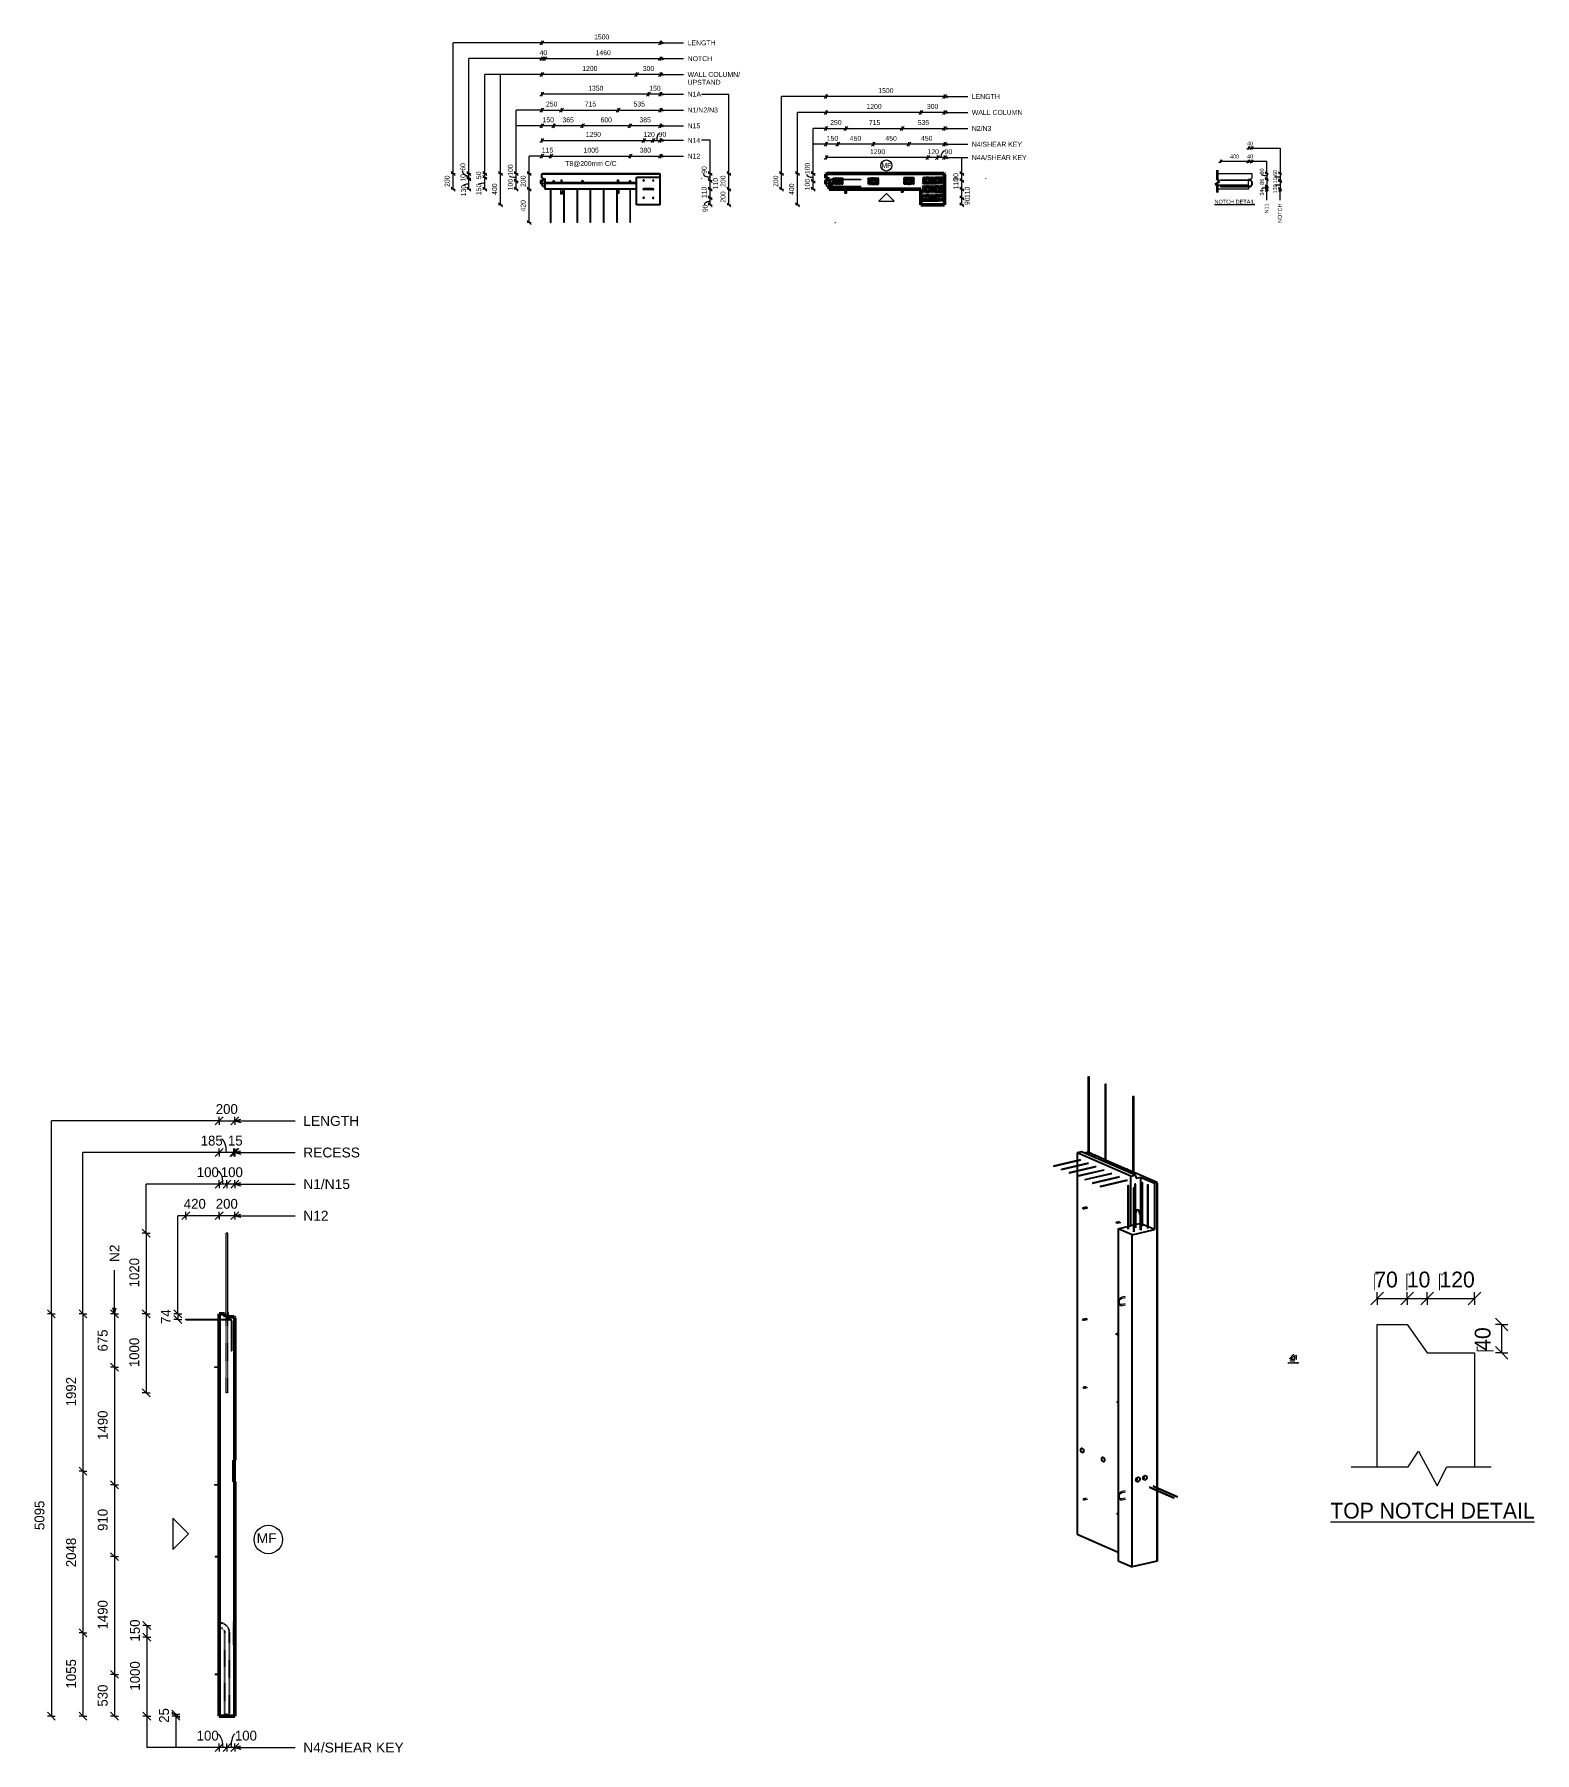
# Model space of a CAD drawing. Header units: millimetres. Extents: x 15597 to 34586, y -1856 to 19895.
import ezdxf

# ---------------------------------------------------------------- set-up
doc = ezdxf.new("R2010")
doc.units = ezdxf.units.MM
doc.linetypes.add('Dash', pattern=[6.36, 3.18, -3.18])
for name, color, linetype, lineweight in [('A-ANNO-DIMS', 211, 'Continuous', 9), ('A-ANNO-DIMS-25', 211, 'Continuous', 9), ('A-ANNO-DIMS-3', 211, 'Continuous', 9), ('A-ANNO-DIMS-50', 211, 'Continuous', 9), ('A-ANNO-DIMS-80', 211, 'Continuous', 9), ('A-DETL', 90, 'Continuous', 18), ('A-DETL-MBND', 5, 'Continuous', 18), ('A-DETL-THIN', 151, 'Continuous', 18), ('A-GENM', 13, 'Continuous', 18), ('A-WALL', 113, 'Continuous', 25), ('A-WALL-HDLN', 110, 'Dash', 25), ('G-ANNO-TEXT', 231, 'Continuous', 9), ('S-RBAR', 171, 'Continuous', 18)]:
    doc.layers.add(name, color=color, linetype=linetype, lineweight=lineweight)
doc.styles.add('Arial', font='arial.ttf', dxfattribs={"height": 125})
doc.styles.add('Arial_1', font='arial.ttf', dxfattribs={"height": 62.5})
doc.styles.add('Arial_2', font='arial.ttf', dxfattribs={"height": 50})
doc.styles.add('Arial_3', font='arial.ttf', dxfattribs={"height": 7.5})
doc.styles.add('Nirmala UI Semilight', font='NirmalaS.ttf', dxfattribs={"height": 125})
doc.styles.add('Nirmala UI Semilight_1', font='NirmalaS.ttf', dxfattribs={"height": 62.5})
doc.styles.add('Nirmala UI Semilight_2', font='NirmalaS.ttf', dxfattribs={"height": 50})
doc.styles.add('Nirmala UI Semilight_3', font='NirmalaS.ttf', dxfattribs={"height": 7.5})
doc.styles.add('Nirmala UI Semilight_4', font='NirmalaS.ttf', dxfattribs={"height": 200})
doc.styles.add('Nirmala UI Semilight_5', font='NirmalaS.ttf', dxfattribs={"height": 200})
doc.dimstyles.new('Arrow_Filled_-_2_5_NI_UI', dxfattribs={"dimscale": 304.8, "dimtxt": 130.920493, "dimasz": 0.328084, "dimexe": 0.164042, "dimexo": 0.0625, "dimgap": 0.164042, "dimtad": 1, "dimdec": 0, "dimzin": 0, "dimdsep": 46, "dimtxsty": 'Nirmala UI Semilight', "dimblk1": 'OBLIQUE', "dimblk2": 'OBLIQUE', "dimsah": 1, "dimcen": 0.09, "dimazin": 0, "dimtfac": 1, "dimtdec": 4, "dimtix": 1, "dimtmove": 0, "dimatfit": 3, "dimfxl": 0.164042, "dimfxlon": 1, "dimtvp": 1, "dimtolj": 1, "dimtzin": 0, "dimarcsym": 2})
doc.dimstyles.new('Arrow_Filled_-_2_5_NI_UI_1', dxfattribs={"dimscale": 304.8, "dimtxt": 130.920493, "dimasz": 0.328084, "dimexe": 0.164042, "dimexo": 0.0625, "dimgap": 0.164042, "dimtad": 1, "dimdec": 0, "dimzin": 0, "dimdsep": 46, "dimtxsty": 'Nirmala UI Semilight', "dimblk1": 'OBLIQUE', "dimblk2": 'OBLIQUE', "dimsah": 1, "dimcen": 0.09, "dimazin": 0, "dimtfac": 1, "dimtdec": 4, "dimtix": 1, "dimtmove": 2, "dimatfit": 3, "dimfxl": 0.164042, "dimfxlon": 1, "dimtvp": 1, "dimtolj": 1, "dimtzin": 0, "dimarcsym": 2})
doc.dimstyles.new('Arrow_Filled_-_2_5_NI_UI_2', dxfattribs={"dimscale": 304.8, "dimtxt": 130.920493, "dimasz": 0.328084, "dimexe": 0.164042, "dimexo": 0.0625, "dimgap": 0.164042, "dimtad": 1, "dimdec": 0, "dimzin": 0, "dimdsep": 46, "dimtxsty": 'Nirmala UI Semilight', "dimblk1": 'OBLIQUE', "dimblk2": 'OBLIQUE', "dimsah": 1, "dimcen": 0.09, "dimazin": 0, "dimtfac": 1, "dimtdec": 4, "dimtix": 1, "dimtmove": 1, "dimatfit": 3, "dimfxl": 0.164042, "dimfxlon": 1, "dimtvp": 1, "dimtolj": 1, "dimtzin": 0, "dimarcsym": 2})
doc.dimstyles.new('Arrow_Filled_-_2_5_NI_UI_3', dxfattribs={"dimscale": 304.8, "dimtxt": 65.460247, "dimasz": 0.164042, "dimexe": 0.082021, "dimexo": 0.0625, "dimgap": 0.082021, "dimtad": 1, "dimdec": 0, "dimzin": 0, "dimdsep": 46, "dimtxsty": 'Nirmala UI Semilight_1', "dimblk1": 'OBLIQUE', "dimblk2": 'OBLIQUE', "dimsah": 1, "dimcen": 0.09, "dimazin": 0, "dimtfac": 1, "dimtdec": 4, "dimtix": 1, "dimtmove": 0, "dimatfit": 3, "dimfxl": 0.082021, "dimfxlon": 1, "dimtvp": 1, "dimtolj": 1, "dimtzin": 0, "dimarcsym": 2})
doc.dimstyles.new('Arrow_Filled_-_2_5_NI_UI_4', dxfattribs={"dimscale": 304.8, "dimtxt": 65.460247, "dimasz": 0.164042, "dimexe": 0.082021, "dimexo": 0.0625, "dimgap": 0.082021, "dimtad": 1, "dimdec": 0, "dimzin": 0, "dimdsep": 46, "dimtxsty": 'Nirmala UI Semilight_1', "dimblk1": 'OBLIQUE', "dimblk2": 'OBLIQUE', "dimsah": 1, "dimcen": 0.09, "dimazin": 0, "dimtfac": 1, "dimtdec": 4, "dimtix": 1, "dimtmove": 1, "dimatfit": 3, "dimfxl": 0.082021, "dimfxlon": 1, "dimtvp": 1, "dimtolj": 1, "dimtzin": 0, "dimarcsym": 2})
doc.dimstyles.new('Arrow_Filled_-_2_5_NI_UI_5', dxfattribs={"dimscale": 304.8, "dimtxt": 65.460247, "dimasz": 0.164042, "dimexe": 0.082021, "dimexo": 0.0625, "dimgap": 0.082021, "dimtad": 1, "dimdec": 0, "dimzin": 0, "dimdsep": 46, "dimtxsty": 'Nirmala UI Semilight_1', "dimblk1": 'OBLIQUE', "dimblk2": 'OBLIQUE', "dimsah": 1, "dimcen": 0.09, "dimazin": 0, "dimtfac": 1, "dimtdec": 4, "dimtix": 1, "dimtmove": 2, "dimatfit": 3, "dimfxl": 0.082021, "dimfxlon": 1, "dimtvp": 1, "dimtolj": 1, "dimtzin": 0, "dimarcsym": 2})
doc.dimstyles.new('Arrow_Filled_-_2_5_NI_UI_6', dxfattribs={"dimscale": 304.8, "dimtxt": 7.85523, "dimasz": 0.019685, "dimexe": 0.009843, "dimexo": 0.0625, "dimgap": 0.009843, "dimtad": 1, "dimdec": 0, "dimzin": 0, "dimdsep": 46, "dimtxsty": 'Nirmala UI Semilight_3', "dimblk1": 'OBLIQUE', "dimblk2": 'OBLIQUE', "dimsah": 1, "dimcen": 0.09, "dimazin": 0, "dimtfac": 1, "dimtdec": 4, "dimtix": 1, "dimtmove": 0, "dimatfit": 3, "dimfxl": 0.009843, "dimfxlon": 1, "dimtvp": 1, "dimtolj": 1, "dimtzin": 0, "dimarcsym": 2})
doc.dimstyles.new('Arrow_Filled_-_2_5_NI_UI_7', dxfattribs={"dimscale": 304.8, "dimtxt": 209.472789, "dimasz": 0.524934, "dimexe": 0.262467, "dimexo": 0.0625, "dimgap": 0.262467, "dimtad": 1, "dimdec": 0, "dimzin": 0, "dimdsep": 46, "dimtxsty": 'Nirmala UI Semilight_4', "dimblk1": 'OBLIQUE', "dimblk2": 'OBLIQUE', "dimsah": 1, "dimcen": 0.09, "dimazin": 0, "dimtfac": 1, "dimtdec": 4, "dimtix": 1, "dimtmove": 2, "dimatfit": 3, "dimfxl": 0.262467, "dimfxlon": 1, "dimtvp": 1, "dimtolj": 1, "dimtzin": 0, "dimarcsym": 2})
doc.dimstyles.new('Arrow_Filled_-_2_5_NI_UI_8', dxfattribs={"dimscale": 304.8, "dimtxt": 209.472789, "dimasz": 0.524934, "dimexe": 0.262467, "dimexo": 0.0625, "dimgap": 0.262467, "dimtad": 1, "dimdec": 0, "dimzin": 0, "dimdsep": 46, "dimtxsty": 'Nirmala UI Semilight_4', "dimblk1": 'OBLIQUE', "dimblk2": 'OBLIQUE', "dimsah": 1, "dimcen": 0.09, "dimazin": 0, "dimtfac": 1, "dimtdec": 4, "dimtix": 1, "dimtmove": 0, "dimatfit": 3, "dimfxl": 0.262467, "dimfxlon": 1, "dimtvp": 1, "dimtolj": 1, "dimtzin": 0, "dimarcsym": 2})

msp = doc.modelspace()

# ---------------------------------------------------------------- texts
at = {"layer": 'G-ANNO-TEXT', "color": 7, "attachment_point": 1}
for s, insert, char_height, width, style in [('LENGTH', (23865.3, 19818.7), 62.5, 428.903, 'Arial_1'), ('NOTCH', (23865.3, 19618.7), 62.5, 376.793, 'Arial_1'), ('WALL COLUMN/', (23865.3, 19418.7), 62.5, 805.696, 'Arial_1'), ('UPSTAND', (23865.3, 19319.5), 62.5, 505.063, 'Arial_1'), ('N1A', (23865.3, 19168.7), 62.5, 204.43, 'Arial_1'), ('N1/N2/N3', (23865.3, 18968.7), 62.5, 462.975, 'Arial_1'), ('WALL COLUMN', (27462.2, 18938.7), 62.5, 775.633, 'Arial_1'), ('LENGTH', (27462.2, 19138.7), 62.5, 428.903, 'Arial_1'), ('N15', (23865.3, 18768.7), 62.5, 192.405, 'Arial_1'), ('N2/N3', (27462.2, 18734.9), 62.5, 298.629, 'Arial_1'), ('N14', (23865.3, 18584.8), 62.5, 192.405, 'Arial_1'), ('N4/SHEAR KEY', (27462.2, 18534.8), 62.5, 767.616, 'Arial_1'), ('40', (30946.8, 18538), 50, 91.392, 'Nirmala UI Semilight_2'), ('N12', (23865.3, 18384.8), 62.5, 192.405, 'Arial_1'), ('N4A/SHEAR KEY', (27462.2, 18365.7), 62.5, 837.763, 'Arial_1'), ('400', (30730.3, 18374.4), 50, 136.287, 'Nirmala UI Semilight_2'), ('40', (30946.8, 18374.4), 50, 91.392, 'Nirmala UI Semilight_2'), ('MF', (26319.3, 18265.8), 62.5, 150.316, 'Arial_1'), ('\\LNOTCH DETAIL', (30534.5, 17801.3), 50, 622.11, 'Arial_2'), ('LENGTH', (19000, 6203.4), 125, 857.806, 'Arial'), ('RECESS', (19000, 5803.4), 125, 865.822, 'Arial'), ('N1/N15', (19000, 5403.4), 125, 713.502, 'Arial'), ('N12', (19000, 5003.4), 125, 384.81, 'Arial'), ('\\LTYPICAL CHAMFER DETAIL', (31463.8, 3087.5), 7.5, 166.911, 'Arial_3'), ('\\LTOP NOTCH DETAIL', (32000.7, 1307.2), 200, 2975.864, 'Nirmala UI Semilight_5'), ('MF', (18410.4, 920.9), 125, 300.633, 'Arial'), ('N4/SHEAR KEY', (19000, -1728.9), 125, 1535.232, 'Arial')]:
    msp.add_mtext(s, dxfattribs=dict(at, insert=insert, char_height=char_height, width=width, style=style))
at = {"layer": 'G-ANNO-TEXT', "color": 7, "attachment_point": 1, "rotation": 90}
for s, insert, char_height, width, style in [('80', (31108.4, 18120.9), 50, 89.789, 'Nirmala UI Semilight_2'), ('86', (31108.4, 17989.8), 50, 89.789, 'Nirmala UI Semilight_2'), ('60', (31276.7, 18100.5), 50, 89.789, 'Nirmala UI Semilight_2'), ('10', (31276.7, 18008.1), 50, 76.962, 'Nirmala UI Semilight_2'), ('34', (31108.4, 17854.6), 50, 91.392, 'Nirmala UI Semilight_2'), ('130', (31276.7, 17881.7), 50, 121.856, 'Nirmala UI Semilight_2'), ('N11', (31167.6, 17627.6), 50, 153.924, 'Arial_2'), ('NOTCH', (31336, 17506), 50, 301.435, 'Arial_2'), ('N2', (16549.4, 4353.6), 125, 268.565, 'Arial')]:
    msp.add_mtext(s, dxfattribs=dict(at, insert=insert, char_height=char_height, width=width, style=style))

# ---------------------------------------------------------------- blocks, each defined once
blk = doc.blocks.new('RR spread anchor face based - RR-SA-3_0-200-1726827-Elevation Right Copy 1')
at = {"layer": 'A-GENM'}
for p, q in [((18018, 3713), (18015, 3708)), ((18015, 3708), (18015, 3660)), ((18025, 3713), (18018, 3713)), ((18053, 3713), (18045, 3713)), ((18055, 3708), (18053, 3713)), ((18055, 3660), (18055, 3708))]:
    blk.add_line(p, q, dxfattribs=at)
blk = doc.blocks.new('RR spread anchor face based - RR-SA-2_5-150-1726819-Elevation Right Copy 1')
at = {"layer": 'A-GENM'}
for p, q in [((17885, 630), (17890, 630)), ((17885, 630), (17885, 620)), ((17890, 620), (17885, 620)), ((17890, 630), (17935, 630)), ((17890, 630), (17890, 620)), ((17935, 620), (17890, 620))]:
    blk.add_line(p, q, dxfattribs=at)
blk = doc.blocks.new('RR spread anchor face based - RR-SA-2_5-150-1876458-Elevation Right Copy 1')
at = {"layer": 'A-GENM'}
for p, q in [((17875, 1540), (17880, 1540)), ((17875, 1540), (17875, 1530)), ((17880, 1530), (17875, 1530)), ((17880, 1540), (17935, 1540)), ((17880, 1540), (17880, 1530)), ((17935, 1530), (17880, 1530))]:
    blk.add_line(p, q, dxfattribs=at)
blk = doc.blocks.new('RR spread anchor face based - RR-SA-3_0-200-1726827-Elevation Top')
at = {"layer": 'A-GENM'}
for p, q in [((4584, 18053), (4584, 18055)), ((4584, 18055), (4594, 18055)), ((4594, 18055), (4594, 18053)), ((4584, 18018), (4584, 18053)), ((4584, 18053), (4594, 18053)), ((4584, 18015), (4584, 18018)), ((4584, 18018), (4594, 18018)), ((4594, 18015), (4584, 18015)), ((4594, 18053), (4594, 18018)), ((4594, 18018), (4594, 18015))]:
    blk.add_line(p, q, dxfattribs=at)
blk = doc.blocks.new('RR spread anchor face based - RR-SA-2_5-150-1726819-Elevation Top')
at = {"layer": 'A-GENM'}
for p, q in [((5296, 17885), (5316, 17885)), ((5297, 17901), (5297, 17907)), ((5311, 17907), (5311, 17901)), ((5316, 17885), (5319, 17890)), ((5319, 17890), (5319, 17935))]:
    blk.add_line(p, q, dxfattribs=at)
for centre, start, end in [((5304, 17907), 0, 180), ((5304, 17901), 180, 0)]:
    blk.add_arc(centre, 7, start, end, dxfattribs=at)
blk = doc.blocks.new('12_7Ø_ Lifting Insert_COLUMN - 12_9Ø Lifting insert-1653171-Elevation Top')
at = {"layer": 'A-GENM', "flags": 128}
for points in [[(5739, 17942), (5737, 17942), (5731, 17942), (5722, 17942), (5710, 17942), (5697, 17942), (5683, 17942), (5669, 17942), (5657, 17942), (5648, 17942), (5641, 17942), (5639, 17942), (5639, 17942)], [(5639, 17929), (5641, 17929), (5647, 17929), (5656, 17929), (5667, 17929), (5681, 17929), (5695, 17929), (5708, 17929), (5720, 17929), (5730, 17929), (5736, 17929), (5739, 17929), (5739, 17929)]]:
    blk.add_lwpolyline(points, dxfattribs=at)
blk = doc.blocks.new('RR spread anchor face based - RR-SA-2_5-150-1876458-Elevation Top')
at = {"layer": 'A-GENM'}
for p, q in [((4574, 17935), (4574, 17880)), ((4574, 17880), (4576, 17875)), ((4576, 17875), (4601, 17875)), ((4582, 17891), (4582, 17897)), ((4596, 17897), (4596, 17891)), ((4601, 17875), (4604, 17880)), ((4604, 17880), (4604, 17935))]:
    blk.add_line(p, q, dxfattribs=at)
for centre, start, end in [((4589, 17935), 180.4107, 0), ((4589, 17897), 0, 180), ((4589, 17891), 180, 0)]:
    blk.add_arc(centre, 7, start, end, dxfattribs=at)
blk = doc.blocks.new('RR spread anchor face based - RR-SA-3_0-200-1876459-Elevation Top')
at = {"layer": 'A-GENM'}
for p, q in [((4324, 18045), (4319, 18043)), ((4319, 18043), (4319, 18008)), ((4319, 18008), (4324, 18005)), ((4341, 18045), (4324, 18045)), ((4324, 18005), (4339, 18005)), ((4347, 18005), (4379, 18005)), ((4379, 18045), (4351, 18045))]:
    blk.add_line(p, q, dxfattribs=at)
for centre, start, end in [((4341, 18025), 105, 255), ((4345, 18025), 280.9472, 79.0528)]:
    blk.add_arc(centre, 9, start, end, dxfattribs=at)
blk = doc.blocks.new('RR spread anchor face based - RR-SA-2_5-150-1726819-Elevation Top Copy 1')
at = {"layer": 'A-GENM'}
for p, q in [((4574, 17935), (4574, 17890)), ((4574, 17890), (4576, 17885)), ((4576, 17885), (4601, 17885)), ((4582, 17901), (4582, 17907)), ((4596, 17907), (4596, 17901)), ((4601, 17885), (4604, 17890)), ((4604, 17890), (4604, 17935))]:
    blk.add_line(p, q, dxfattribs=at)
for centre, start, end in [((4589, 17907), 0, 180), ((4589, 17901), 180, 0)]:
    blk.add_arc(centre, 7, start, end, dxfattribs=at)
blk = doc.blocks.new('RR spread anchor face based - RR-SA-2_5-150-1876458-Elevation Top Copy 1')
at = {"layer": 'A-GENM'}
for p, q in [((5289, 17935), (5289, 17904)), ((5289, 17904), (5291, 17899)), ((5291, 17899), (5316, 17899)), ((5297, 17915), (5297, 17921)), ((5311, 17921), (5311, 17915)), ((5316, 17899), (5319, 17904)), ((5319, 17904), (5319, 17935))]:
    blk.add_line(p, q, dxfattribs=at)
for centre, start, end in [((5304, 17921), 360, 180), ((5304, 17915), 180, 0)]:
    blk.add_arc(centre, 7, start, end, dxfattribs=at)
blk = doc.blocks.new('RR spread anchor face based - RR-SA-3_0-200-1876459-Elevation Top Copy 1')
at = {"layer": 'A-GENM'}
for p, q in [((4324, 18045), (4319, 18043)), ((4319, 18043), (4319, 18008)), ((4319, 18008), (4324, 18005)), ((4341, 18045), (4324, 18045)), ((4324, 18005), (4339, 18005)), ((4347, 18005), (4379, 18005)), ((4379, 18045), (4350, 18045)), ((4494, 18045), (4461, 18045)), ((4517, 18045), (4494, 18045)), ((4494, 18025), (4494, 18045)), ((4494, 18025), (4494, 18045)), ((4494, 18025), (4517, 18025)), ((4494, 18006), (4494, 18025)), ((4494, 18006), (4494, 18025))]:
    blk.add_line(p, q, dxfattribs=at)
for centre, start, end in [((4341, 18025), 105, 255), ((4345, 18025), 280.9472, 79.0528)]:
    blk.add_arc(centre, 9, start, end, dxfattribs=at)
blk = doc.blocks.new('Rebar Bar - Part 2291812411-431004-3D Ortho')
at = {"layer": 'S-RBAR'}
for p, q in [((17717, 5394), (17376, 5315)), ((17378, 5307), (17719, 5386))]:
    blk.add_line(p, q, dxfattribs=at)
for points in [[(17379, 5310, 0), (17379, 5311, 0), (17379, 5312, 0), (17378, 5313, 0), (17378, 5314, 0), (17377, 5315, 0), (17377, 5315, 0), (17376, 5315, 0), (17376, 5315, 0), (17375, 5315, 0), (17375, 5314, 0), (17375, 5313, 0), (17374, 5312, 0)], [(17374, 5312, 0), (17375, 5311, 0), (17375, 5310, 0), (17375, 5309, 0), (17376, 5308, 0), (17376, 5308, 0), (17377, 5307, 0), (17377, 5307, 0), (17378, 5307, 0), (17378, 5308, 0), (17379, 5308, 0), (17379, 5309, 0), (17379, 5310, 0)]]:
    blk.add_polyline3d(points, dxfattribs=at)
blk = doc.blocks.new('Rebar Bar - Part 2291812411-V1-3D Ortho')
at = {"layer": 'S-RBAR'}
for p, q in [((17619, 5437), (17277, 5358)), ((17279, 5350), (17620, 5429))]:
    blk.add_line(p, q, dxfattribs=at)
for points in [[(17281, 5353, 0), (17281, 5354, 0), (17280, 5355, 0), (17280, 5356, 0), (17279, 5357, 0), (17279, 5358, 0), (17278, 5358, 0), (17278, 5358, 0), (17277, 5358, 0), (17277, 5358, 0), (17276, 5357, 0), (17276, 5356, 0), (17276, 5355, 0)], [(17276, 5355, 0), (17276, 5354, 0), (17276, 5353, 0), (17277, 5352, 0), (17277, 5352, 0), (17278, 5351, 0), (17278, 5350, 0), (17279, 5350, 0), (17279, 5350, 0), (17280, 5351, 0), (17280, 5352, 0), (17281, 5352, 0), (17281, 5353, 0)]]:
    blk.add_polyline3d(points, dxfattribs=at)
blk = doc.blocks.new('Rebar Bar - Part 2031897438-431004-3D Ortho')
at = {"layer": 'S-RBAR'}
blk.add_line((17148, 1990), (17158, 1985), dxfattribs=at)
blk = doc.blocks.new('Rebar Bar - Part 3575411732-431004-3D Ortho')
at = {"layer": 'S-RBAR'}
for points in [[(17928, 1625, 0), (17923, 1621, 0), (17916, 1619, 0)], [(17919, 1628, 0), (17918, 1628, 0), (17917, 1627, 0)]]:
    blk.add_polyline3d(points, dxfattribs=at)
blk = doc.blocks.new('Rebar Bar - Part 2505259704-431004-3D Ortho')
at = {"layer": 'S-RBAR'}
for p, q in [((17925, 1637), (17921, 1629)), ((17928, 1625), (17931, 1632))]:
    blk.add_line(p, q, dxfattribs=at)
blk = doc.blocks.new('Rebar Bar - Part 202687746-431004-3D Ortho')
at = {"layer": 'S-RBAR'}
for p, q in [((17994, 1502), (18302, 1367)), ((18306, 1376), (17998, 1511))]:
    blk.add_line(p, q, dxfattribs=at)
for points in [[(18308, 1372, 0), (18308, 1373, 0), (18308, 1374, 0), (18307, 1375, 0), (18306, 1376, 0), (18305, 1376, 0), (18304, 1376, 0), (18303, 1376, 0), (18302, 1375, 0), (18301, 1374, 0), (18301, 1373, 0), (18300, 1372, 0), (18300, 1370, 0)], [(18300, 1370, 0), (18300, 1369, 0), (18301, 1368, 0), (18301, 1367, 0), (18302, 1367, 0), (18303, 1366, 0), (18304, 1367, 0), (18305, 1367, 0), (18306, 1368, 0), (18307, 1369, 0), (18308, 1370, 0), (18308, 1371, 0), (18308, 1372, 0)]]:
    blk.add_polyline3d(points, dxfattribs=at)
blk = doc.blocks.new('Rebar Bar - Part 202687746-V2-3D Ortho')
at = {"layer": 'S-RBAR'}
for p, q in [((18040, 1512), (18348, 1377)), ((18352, 1387), (18044, 1521))]:
    blk.add_line(p, q, dxfattribs=at)
for points in [[(18354, 1383, 0), (18354, 1384, 0), (18354, 1385, 0), (18353, 1386, 0), (18352, 1387, 0), (18351, 1387, 0), (18350, 1387, 0), (18349, 1386, 0), (18348, 1386, 0), (18347, 1385, 0), (18347, 1384, 0), (18346, 1382, 0), (18346, 1381, 0)], [(18346, 1381, 0), (18346, 1380, 0), (18347, 1379, 0), (18347, 1378, 0), (18348, 1377, 0), (18349, 1377, 0), (18350, 1377, 0), (18351, 1378, 0), (18352, 1378, 0), (18353, 1379, 0), (18354, 1380, 0), (18354, 1382, 0), (18354, 1383, 0)]]:
    blk.add_polyline3d(points, dxfattribs=at)
blk = doc.blocks.new('Rebar Bar - Part 3654878010-431004-3D Ortho')
at = {"layer": 'S-RBAR'}
for p, q in [((17968, 5330), (17968, 4779)), ((17984, 4779), (17984, 5330))]:
    blk.add_line(p, q, dxfattribs=at)
for points in [[(17971, 5332, 0), (17970, 5332, 0), (17969, 5331, 0), (17968, 5330, 0), (17968, 5330, 0), (17968, 5329, 0), (17969, 5329, 0), (17971, 5328, 0), (17973, 5328, 0), (17975, 5328, 0), (17977, 5328, 0), (17979, 5328, 0), (17981, 5328, 0)], [(17981, 5328, 0), (17982, 5328, 0), (17983, 5329, 0), (17984, 5330, 0), (17984, 5330, 0), (17983, 5331, 0), (17982, 5332, 0), (17981, 5332, 0), (17979, 5332, 0), (17977, 5333, 0), (17975, 5333, 0), (17973, 5332, 0), (17971, 5332, 0)]]:
    blk.add_polyline3d(points, dxfattribs=at)
blk = doc.blocks.new('Rebar Bar - Part 3654878010-V3-3D Ortho')
at = {"layer": 'S-RBAR'}
for p, q in [((17808, 5340), (17808, 4789)), ((17824, 5007), (17824, 5340))]:
    blk.add_line(p, q, dxfattribs=at)
for points in [[(17812, 5342, 0), (17810, 5342, 0), (17809, 5341, 0), (17808, 5341, 0), (17808, 5340, 0), (17809, 5339, 0), (17810, 5339, 0), (17811, 5338, 0), (17813, 5338, 0), (17815, 5338, 0), (17817, 5338, 0), (17819, 5338, 0), (17821, 5338, 0)], [(17821, 5338, 0), (17823, 5339, 0), (17824, 5339, 0), (17824, 5340, 0), (17824, 5341, 0), (17824, 5341, 0), (17823, 5342, 0), (17821, 5342, 0), (17820, 5343, 0), (17818, 5343, 0), (17815, 5343, 0), (17813, 5343, 0), (17812, 5342, 0)]]:
    blk.add_polyline3d(points, dxfattribs=at)
blk = doc.blocks.new('Rebar Bar - Part 974947352-431004-3D Ortho')
at = {"layer": 'S-RBAR'}
for p, q in [((17826, 1596), (17850, 1601)), ((17850, 1609), (17828, 1605)), ((17916, 1614), (17938, 1619)), ((17938, 1627), (17926, 1625))]:
    blk.add_line(p, q, dxfattribs=at)
blk = doc.blocks.new('Rebar Bar - Part 1814174108-431004-3D Ortho')
at = {"layer": 'S-RBAR'}
for p, q in [((17431, 6601), (17431, 5623)), ((17451, 5614), (17451, 6601))]:
    blk.add_line(p, q, dxfattribs=at)
for points in [[(17435, 6604, 0), (17434, 6603, 0), (17432, 6603, 0), (17431, 6602, 0), (17431, 6601, 0), (17432, 6600, 0), (17433, 6600, 0), (17435, 6599, 0), (17437, 6599, 0), (17440, 6598, 0), (17442, 6598, 0), (17445, 6598, 0), (17447, 6599, 0)], [(17447, 6599, 0), (17449, 6599, 0), (17450, 6600, 0), (17451, 6601, 0), (17451, 6602, 0), (17451, 6603, 0), (17449, 6603, 0), (17448, 6604, 0), (17445, 6604, 0), (17443, 6605, 0), (17440, 6605, 0), (17438, 6604, 0), (17435, 6604, 0)]]:
    blk.add_polyline3d(points, dxfattribs=at)
blk = doc.blocks.new('Rebar Bar - Part 1026889929-431004-3D Ortho')
at = {"layer": 'S-RBAR'}
for p, q in [((17217, 6695), (17217, 5717)), ((17237, 5708), (17237, 6695))]:
    blk.add_line(p, q, dxfattribs=at)
for points in [[(17221, 6698, 0), (17219, 6697, 0), (17218, 6697, 0), (17217, 6696, 0), (17217, 6695, 0), (17217, 6694, 0), (17219, 6694, 0), (17220, 6693, 0), (17223, 6693, 0), (17225, 6692, 0), (17228, 6692, 0), (17230, 6692, 0), (17233, 6693, 0)], [(17233, 6693, 0), (17234, 6693, 0), (17236, 6694, 0), (17237, 6695, 0), (17237, 6696, 0), (17236, 6697, 0), (17235, 6697, 0), (17233, 6698, 0), (17231, 6698, 0), (17228, 6699, 0), (17226, 6699, 0), (17223, 6698, 0), (17221, 6698, 0)]]:
    blk.add_polyline3d(points, dxfattribs=at)
blk = doc.blocks.new('RR spread anchor face based - RR-SA-3_0-200-1726827-3D Ortho')
at = {"layer": 'A-GENM'}
for p, q in [((17266, 5708), (17268, 5713)), ((17266, 5695), (17266, 5708)), ((17272, 5705), (17266, 5708)), ((17268, 5713), (17297, 5719)), ((17268, 5713), (17274, 5710)), ((17274, 5710), (17272, 5705)), ((17272, 5705), (17272, 5692)), ((17303, 5717), (17274, 5710)), ((17281, 5688), (17281, 5691)), ((17290, 5693), (17290, 5697)), ((17296, 5694), (17296, 5690)), ((17297, 5719), (17303, 5717)), ((17305, 5713), (17303, 5717)), ((17305, 5678), (17305, 5713))]:
    blk.add_line(p, q, dxfattribs=at)
for points in [[(17281, 5691, 0), (17281, 5693, 0), (17282, 5695, 0), (17283, 5697, 0), (17285, 5699, 0), (17287, 5700, 0), (17288, 5701, 0), (17290, 5701, 0), (17292, 5701, 0), (17294, 5700, 0), (17295, 5698, 0), (17295, 5696, 0), (17296, 5694, 0)], [(17287, 5686, 0), (17288, 5686, 0), (17289, 5688, 0), (17290, 5691, 0), (17290, 5693, 0)], [(17290, 5697, 0), (17290, 5699, 0), (17289, 5701, 0)], [(17296, 5690, 0), (17295, 5688, 0), (17295, 5686, 0), (17294, 5684, 0), (17293, 5683, 0)]]:
    blk.add_polyline3d(points, dxfattribs=at)
blk = doc.blocks.new('RR spread anchor face based - RR-SA-2_5-150-1726819-3D Ortho')
at = {"layer": 'A-GENM'}
for p, q in [((17159, 2769), (17157, 2768)), ((17157, 2768), (17172, 2761)), ((17157, 2768), (17157, 2758)), ((17172, 2752), (17157, 2758)), ((17196, 2778), (17159, 2769)), ((17172, 2761), (17177, 2762)), ((17172, 2761), (17172, 2752)), ((17177, 2752), (17172, 2752)), ((17173, 2769), (17177, 2770)), ((17177, 2762), (17213, 2770)), ((17177, 2762), (17177, 2752)), ((17213, 2760), (17177, 2752)), ((17186, 2767), (17181, 2766))]:
    blk.add_line(p, q, dxfattribs=at)
for points in [[(17181, 2766, 0), (17179, 2765, 0), (17177, 2765, 0), (17176, 2765, 0), (17174, 2765, 0), (17172, 2766, 0), (17171, 2766, 0), (17170, 2767, 0), (17170, 2767, 0), (17170, 2768, 0), (17170, 2768, 0), (17171, 2769, 0), (17173, 2769, 0)], [(17177, 2770, 0), (17179, 2771, 0), (17181, 2771, 0), (17183, 2771, 0), (17184, 2770, 0), (17186, 2770, 0), (17187, 2770, 0), (17188, 2769, 0), (17189, 2769, 0), (17188, 2768, 0), (17188, 2768, 0), (17187, 2767, 0), (17186, 2767, 0)]]:
    blk.add_polyline3d(points, dxfattribs=at)
blk = doc.blocks.new('RR spread anchor face based - RR-SA-2_5-150-V4-3D Ortho')
at = {"layer": 'A-GENM'}
for p, q in [((17580, 3448), (17577, 3446)), ((17577, 3446), (17592, 3440)), ((17577, 3437), (17577, 3446)), ((17592, 3430), (17577, 3437)), ((17602, 3453), (17580, 3448)), ((17592, 3440), (17598, 3440)), ((17592, 3430), (17592, 3440)), ((17598, 3431), (17592, 3430)), ((17593, 3448), (17598, 3449)), ((17598, 3440), (17602, 3441)), ((17598, 3440), (17598, 3431)), ((17602, 3431), (17598, 3431))]:
    blk.add_line(p, q, dxfattribs=at)
for points in [[(17601, 3444, 0), (17600, 3444, 0), (17598, 3444, 0), (17596, 3444, 0), (17594, 3444, 0), (17593, 3444, 0), (17592, 3445, 0), (17591, 3445, 0), (17590, 3446, 0), (17590, 3446, 0), (17591, 3447, 0), (17592, 3447, 0), (17593, 3448, 0)], [(17598, 3449, 0), (17600, 3449, 0), (17601, 3449, 0)]]:
    blk.add_polyline3d(points, dxfattribs=at)
blk = doc.blocks.new('RR spread anchor face based - RR-SA-2_5-150-V5-3D Ortho')
at = {"layer": 'A-GENM'}
for p, q in [((17580, 4860), (17577, 4859)), ((17577, 4859), (17592, 4852)), ((17577, 4849), (17577, 4859)), ((17592, 4843), (17577, 4849)), ((17616, 4869), (17580, 4860)), ((17592, 4852), (17598, 4853)), ((17592, 4843), (17592, 4852)), ((17598, 4843), (17592, 4843)), ((17593, 4860), (17598, 4861)), ((17598, 4853), (17634, 4861)), ((17598, 4853), (17598, 4843)), ((17634, 4851), (17598, 4843)), ((17606, 4858), (17601, 4857))]:
    blk.add_line(p, q, dxfattribs=at)
for points in [[(17601, 4857, 0), (17600, 4856, 0), (17598, 4856, 0), (17596, 4856, 0), (17594, 4856, 0), (17593, 4857, 0), (17592, 4857, 0), (17591, 4858, 0), (17590, 4858, 0), (17590, 4859, 0), (17591, 4859, 0), (17592, 4860, 0), (17593, 4860, 0)], [(17598, 4861, 0), (17600, 4862, 0), (17601, 4862, 0), (17603, 4862, 0), (17605, 4862, 0), (17606, 4861, 0), (17608, 4861, 0), (17609, 4860, 0), (17609, 4860, 0), (17609, 4859, 0), (17608, 4859, 0), (17608, 4858, 0), (17606, 4858, 0)]]:
    blk.add_polyline3d(points, dxfattribs=at)
blk = doc.blocks.new('12_7Ø_ Lifting Insert_COLUMN - 12_9Ø Lifting insert-1653171-3D Ortho')
at = {"layer": 'A-GENM'}
for p, q in [((17816, 4978), (17816, 4787)), ((17828, 4787), (17828, 4978)), ((17875, 4952), (17875, 4761))]:
    blk.add_line(p, q, dxfattribs=at)
for points in [[(17879, 4989, 0), (17878, 4992, 0), (17868, 5008, 0), (17856, 5017, 0), (17842, 5020, 0), (17830, 5015, 0), (17821, 5004, 0), (17816, 4988, 0), (17816, 4978, 0)], [(17875, 4952, 0), (17872, 4970, 0), (17866, 4987, 0), (17858, 5000, 0), (17849, 5006, 0), (17842, 5007, 0), (17836, 5003, 0), (17831, 4994, 0), (17828, 4979, 0), (17828, 4978, 0)]]:
    blk.add_polyline3d(points, dxfattribs=at)
blk = doc.blocks.new('12_7Ø_ Lifting Insert_COLUMN - 12_9Ø Lifting insert-V6-3D Ortho')
at = {"layer": 'A-GENM'}
for p, q in [((17690, 3920), (17648, 3910)), ((17690, 3825), (17648, 3815)), ((17651, 3897), (17693, 3907)), ((17651, 3803), (17693, 3812))]:
    blk.add_line(p, q, dxfattribs=at)
for points in [[(17648, 3910, 0), (17631, 3902, 0), (17616, 3888, 0), (17606, 3869, 0), (17603, 3848, 0), (17605, 3829, 0), (17615, 3813, 0), (17629, 3804, 0), (17646, 3802, 0), (17651, 3803, 0)], [(17648, 3815, 0), (17634, 3815, 0), (17623, 3822, 0), (17617, 3835, 0), (17616, 3852, 0), (17620, 3870, 0), (17631, 3885, 0), (17644, 3895, 0), (17651, 3897, 0)]]:
    blk.add_polyline3d(points, dxfattribs=at)
blk = doc.blocks.new('12_7Ø_ Lifting Insert_COLUMN - 12_9Ø Lifting insert-V7-3D Ortho')
at = {"layer": 'A-GENM'}
for p, q in [((17690, 1460), (17648, 1450)), ((17690, 1365), (17648, 1355)), ((17651, 1437), (17693, 1447)), ((17651, 1343), (17693, 1352))]:
    blk.add_line(p, q, dxfattribs=at)
for points in [[(17648, 1450, 0), (17631, 1442, 0), (17616, 1428, 0), (17606, 1409, 0), (17603, 1388, 0), (17605, 1369, 0), (17615, 1353, 0), (17629, 1344, 0), (17646, 1342, 0), (17651, 1343, 0)], [(17648, 1355, 0), (17634, 1355, 0), (17623, 1362, 0), (17617, 1375, 0), (17616, 1392, 0), (17620, 1410, 0), (17631, 1425, 0), (17644, 1435, 0), (17651, 1437, 0)]]:
    blk.add_polyline3d(points, dxfattribs=at)
blk = doc.blocks.new('RR spread anchor face based - RR-SA-2_5-150-1876458-3D Ortho')
at = {"layer": 'A-GENM'}
for p, q in [((17591, 2588), (17589, 2586)), ((17589, 2586), (17602, 2581)), ((17589, 2577), (17589, 2586)), ((17602, 2571), (17589, 2577)), ((17602, 2590), (17591, 2588))]:
    blk.add_line(p, q, dxfattribs=at)
blk = doc.blocks.new('RR spread anchor face based - RR-SA-2_5-150-V8-3D Ortho')
at = {"layer": 'A-GENM'}
for p, q in [((17151, 3630), (17149, 3628)), ((17149, 3628), (17163, 3622)), ((17149, 3628), (17149, 3619)), ((17163, 3613), (17149, 3619)), ((17196, 3640), (17151, 3630)), ((17163, 3622), (17169, 3622)), ((17163, 3622), (17163, 3613)), ((17169, 3613), (17163, 3613)), ((17165, 3630), (17169, 3631)), ((17169, 3622), (17213, 3633)), ((17213, 3623), (17169, 3613)), ((17169, 3622), (17169, 3613)), ((17178, 3627), (17173, 3626))]:
    blk.add_line(p, q, dxfattribs=at)
for points in [[(17173, 3626, 0), (17171, 3626, 0), (17169, 3626, 0), (17168, 3626, 0), (17166, 3626, 0), (17164, 3626, 0), (17163, 3627, 0), (17162, 3627, 0), (17162, 3628, 0), (17162, 3628, 0), (17162, 3629, 0), (17163, 3630, 0), (17165, 3630, 0)], [(17169, 3631, 0), (17171, 3631, 0), (17173, 3631, 0), (17175, 3631, 0), (17176, 3631, 0), (17178, 3631, 0), (17179, 3631, 0), (17180, 3630, 0), (17180, 3629, 0), (17180, 3629, 0), (17180, 3628, 0), (17179, 3628, 0), (17178, 3627, 0)], [(17209, 3635, 0), (17207, 3634, 0), (17205, 3634, 0), (17204, 3634, 0), (17202, 3634, 0), (17200, 3635, 0), (17199, 3635, 0), (17198, 3636, 0), (17198, 3636, 0), (17198, 3637, 0), (17198, 3637, 0), (17199, 3638, 0), (17201, 3638, 0)]]:
    blk.add_polyline3d(points, dxfattribs=at)
blk = doc.blocks.new('DIMBLOCK1-Elevation Right Copy 1')
at = {"layer": 'A-ANNO-DIMS-50'}
for p, q in [((17935, 4941), (17885, 4891)), ((17935, 4941), (17985, 4991)), ((17935, 4941), (17935, 4991)), ((18135, 4941), (17935, 4941)), ((17935, 4941), (17935, 4891)), ((18135, 4941), (18085, 4891)), ((18135, 4941), (18185, 4991)), ((18135, 4941), (18135, 4991)), ((18135, 4941), (18135, 4891))]:
    blk.add_line(p, q, dxfattribs=at)
at = {"layer": 'A-ANNO-DIMS-50', "color": 0, "insert": (17893, 5154), "char_height": 125, "width": 342.77, "attachment_point": 1, "line_spacing_factor": 1.142579, "style": 'Nirmala UI Semilight'}
blk.add_mtext('200', dxfattribs=at)
blk = doc.blocks.new('_Oblique')
at = {"color": 0, "linetype": 'ByBlock', "lineweight": -2}
blk.add_line((-0.5, -0.5), (0.5, 0.5), dxfattribs=at)
blk = doc.blocks.new('DIMBLOCK2-Elevation Right Copy 1')
at = {"layer": 'A-ANNO-DIMS-50'}
for p, q in [((17515, 4941), (17465, 4891)), ((17515, 4941), (17565, 4991)), ((17515, 4941), (17515, 4991)), ((17935, 4941), (17515, 4941)), ((17515, 4941), (17515, 4891)), ((17935, 4941), (17885, 4891)), ((17935, 4941), (17985, 4991)), ((17935, 4941), (17935, 4991)), ((17935, 4941), (17935, 4891))]:
    blk.add_line(p, q, dxfattribs=at)
at = {"layer": 'A-ANNO-DIMS-50', "color": 0, "insert": (17488, 5154), "char_height": 125, "width": 345.63, "attachment_point": 1, "line_spacing_factor": 1.142579, "style": 'Nirmala UI Semilight'}
blk.add_mtext('420', dxfattribs=at)
blk = doc.blocks.new('DIMBLOCK3-Elevation Right Copy 1')
at = {"layer": 'A-ANNO-DIMS-50'}
for p, q in [((18035, 5341), (17985, 5291)), ((18035, 5341), (18085, 5391)), ((18035, 5341), (18035, 5391)), ((18135, 5341), (18035, 5341)), ((18035, 5341), (18035, 5291)), ((18135, 5341), (18085, 5291)), ((18135, 5341), (18185, 5391)), ((18135, 5341), (18135, 5391)), ((18135, 5341), (18135, 5291))]:
    blk.add_line(p, q, dxfattribs=at)
at = {"layer": 'A-ANNO-DIMS-50', "color": 0, "insert": (17957, 5554), "char_height": 125, "width": 308.5, "attachment_point": 1, "line_spacing_factor": 1.142579, "style": 'Nirmala UI Semilight'}
blk.add_mtext('100', dxfattribs=at)
blk = doc.blocks.new('DIMBLOCK4-Elevation Right Copy 1')
at = {"layer": 'A-ANNO-DIMS-50'}
for p, q in [((17935, 5341), (17885, 5291)), ((17935, 5341), (17985, 5391)), ((17935, 5341), (17935, 5391)), ((18035, 5341), (17935, 5341)), ((17935, 5341), (17935, 5291)), ((18035, 5341), (17985, 5291)), ((18035, 5341), (18085, 5391)), ((18035, 5341), (18035, 5391)), ((18035, 5341), (18035, 5291))]:
    blk.add_line(p, q, dxfattribs=at)
blk.add_ellipse((17910, 5341), major_axis=(0, 169), ratio=0.445547, start_param=4.712389, end_param=6.283185, dxfattribs=at)
at = {"layer": 'A-ANNO-DIMS-50', "color": 0, "insert": (17653, 5554), "char_height": 125, "width": 308.5, "attachment_point": 1, "line_spacing_factor": 1.142579, "style": 'Nirmala UI Semilight'}
blk.add_mtext('100', dxfattribs=at)
blk = doc.blocks.new('DIMBLOCK5-Elevation Right Copy 1')
at = {"layer": 'A-ANNO-DIMS-50'}
for p, q in [((17412, 3700), (17362, 3750)), ((17412, 3700), (17362, 3700)), ((17412, 3700), (17412, 3626)), ((17412, 3700), (17462, 3650)), ((17412, 3700), (17462, 3700)), ((17412, 3626), (17362, 3676)), ((17412, 3626), (17362, 3626)), ((17412, 3626), (17462, 3576)), ((17412, 3626), (17462, 3626))]:
    blk.add_line(p, q, dxfattribs=at)
at = {"layer": 'A-ANNO-DIMS-50', "color": 0, "insert": (17199, 3569), "char_height": 125, "width": 225.66, "attachment_point": 1, "rotation": 90, "line_spacing_factor": 1.142579, "style": 'Nirmala UI Semilight'}
blk.add_mtext('74', dxfattribs=at)
blk = doc.blocks.new('DIMBLOCK6-Elevation Right Copy 1')
at = {"layer": 'A-ANNO-DIMS-50'}
for p, q in [((17012, 4720), (16962, 4770)), ((17012, 4720), (16962, 4720)), ((17012, 4720), (17012, 3700)), ((17012, 4720), (17062, 4670)), ((17012, 4720), (17062, 4720)), ((17012, 3700), (16962, 3750)), ((17012, 3700), (16962, 3700)), ((17012, 3700), (17062, 3650)), ((17012, 3700), (17062, 3700))]:
    blk.add_line(p, q, dxfattribs=at)
at = {"layer": 'A-ANNO-DIMS-50', "color": 0, "insert": (16799, 4034), "char_height": 125, "width": 422.75, "attachment_point": 1, "rotation": 90, "line_spacing_factor": 1.142579, "style": 'Nirmala UI Semilight'}
blk.add_mtext('1020', dxfattribs=at)
blk = doc.blocks.new('DIMBLOCK7-Elevation Right Copy 1')
at = {"layer": 'A-ANNO-DIMS-50'}
for p, q in [((17012, 3700), (16962, 3750)), ((17012, 3700), (16962, 3700)), ((17012, 3700), (17012, 2700)), ((17012, 3700), (17062, 3650)), ((17012, 3700), (17062, 3700)), ((17012, 2700), (16962, 2750)), ((17012, 2700), (16962, 2700)), ((17012, 2700), (17062, 2650)), ((17012, 2700), (17062, 2700))]:
    blk.add_line(p, q, dxfattribs=at)
at = {"layer": 'A-ANNO-DIMS-50', "color": 0, "insert": (16799, 3024), "char_height": 125, "width": 422.75, "attachment_point": 1, "rotation": 90, "line_spacing_factor": 1.142579, "style": 'Nirmala UI Semilight'}
blk.add_mtext('1000', dxfattribs=at)
blk = doc.blocks.new('DIMBLOCK8-Elevation Right Copy 1')
at = {"layer": 'A-ANNO-DIMS-50'}
for p, q in [((16612, 3700), (16562, 3750)), ((16612, 3700), (16562, 3700)), ((16612, 3700), (16612, 3025)), ((16612, 3700), (16662, 3650)), ((16612, 3700), (16662, 3700)), ((16612, 3025), (16562, 3075)), ((16612, 3025), (16562, 3025)), ((16612, 3025), (16662, 2975)), ((16612, 3025), (16662, 3025))]:
    blk.add_line(p, q, dxfattribs=at)
at = {"layer": 'A-ANNO-DIMS-50', "color": 0, "insert": (16399, 3222), "char_height": 125, "width": 337.06, "attachment_point": 1, "rotation": 90, "line_spacing_factor": 1.142579, "style": 'Nirmala UI Semilight'}
blk.add_mtext('675', dxfattribs=at)
blk = doc.blocks.new('DIMBLOCK9-Elevation Right Copy 1')
at = {"layer": 'A-ANNO-DIMS-50'}
for p, q in [((16612, 3025), (16562, 3075)), ((16612, 3025), (16562, 3025)), ((16612, 3025), (16612, 1535)), ((16612, 3025), (16662, 2975)), ((16612, 3025), (16662, 3025)), ((16612, 1535), (16562, 1585)), ((16612, 1535), (16562, 1535)), ((16612, 1535), (16662, 1485)), ((16612, 1535), (16662, 1535))]:
    blk.add_line(p, q, dxfattribs=at)
at = {"layer": 'A-ANNO-DIMS-50', "color": 0, "insert": (16399, 2103), "char_height": 125, "width": 425.61, "attachment_point": 1, "rotation": 90, "line_spacing_factor": 1.142579, "style": 'Nirmala UI Semilight'}
blk.add_mtext('1490', dxfattribs=at)
blk = doc.blocks.new('DIMBLOCK10-Elevation Right Copy 1')
at = {"layer": 'A-ANNO-DIMS-50'}
for p, q in [((16612, 1535), (16562, 1585)), ((16612, 1535), (16562, 1535)), ((16612, 1535), (16612, 625)), ((16612, 1535), (16662, 1485)), ((16612, 1535), (16662, 1535)), ((16612, 625), (16562, 675)), ((16612, 625), (16562, 625)), ((16612, 625), (16662, 575)), ((16612, 625), (16662, 625))]:
    blk.add_line(p, q, dxfattribs=at)
at = {"layer": 'A-ANNO-DIMS-50', "color": 0, "insert": (16399, 951), "char_height": 125, "width": 308.5, "attachment_point": 1, "rotation": 90, "line_spacing_factor": 1.142579, "style": 'Nirmala UI Semilight'}
blk.add_mtext('910', dxfattribs=at)
blk = doc.blocks.new('DIMBLOCK11-Elevation Right Copy 1')
at = {"layer": 'A-ANNO-DIMS-50'}
for p, q in [((16612, 625), (16562, 675)), ((16612, 625), (16562, 625)), ((16612, 625), (16612, -865)), ((16612, 625), (16662, 575)), ((16612, 625), (16662, 625)), ((16612, -865), (16562, -815)), ((16612, -865), (16562, -865)), ((16612, -865), (16662, -915)), ((16612, -865), (16662, -865))]:
    blk.add_line(p, q, dxfattribs=at)
at = {"layer": 'A-ANNO-DIMS-50', "color": 0, "insert": (16399, -297), "char_height": 125, "width": 425.61, "attachment_point": 1, "rotation": 90, "line_spacing_factor": 1.142579, "style": 'Nirmala UI Semilight'}
blk.add_mtext('1490', dxfattribs=at)
blk = doc.blocks.new('DIMBLOCK12-Elevation Right Copy 1')
at = {"layer": 'A-ANNO-DIMS-50'}
for p, q in [((16612, -865), (16562, -815)), ((16612, -865), (16562, -865)), ((16612, -865), (16612, -1395)), ((16612, -865), (16662, -915)), ((16612, -865), (16662, -865)), ((16612, -1395), (16562, -1345)), ((16612, -1395), (16562, -1395)), ((16612, -1395), (16662, -1445)), ((16612, -1395), (16662, -1395))]:
    blk.add_line(p, q, dxfattribs=at)
at = {"layer": 'A-ANNO-DIMS-50', "color": 0, "insert": (16399, -1273), "char_height": 125, "width": 342.77, "attachment_point": 1, "rotation": 90, "line_spacing_factor": 1.142579, "style": 'Nirmala UI Semilight'}
blk.add_mtext('530', dxfattribs=at)
blk = doc.blocks.new('DIMBLOCK13-Elevation Right Copy 1')
at = {"layer": 'A-ANNO-DIMS-50'}
for p, q in [((18120, 5741), (18070, 5691)), ((18135, 5741), (18085, 5691)), ((18120, 5741), (18170, 5791)), ((18120, 5741), (18120, 5791)), ((18135, 5741), (18120, 5741)), ((18120, 5741), (18120, 5691)), ((18135, 5741), (18185, 5791)), ((18135, 5741), (18135, 5791)), ((18135, 5741), (18135, 5691))]:
    blk.add_line(p, q, dxfattribs=at)
at = {"layer": 'A-ANNO-DIMS-50', "color": 0, "insert": (18047, 5954), "char_height": 125, "width": 194.24, "attachment_point": 1, "line_spacing_factor": 1.142579, "style": 'Nirmala UI Semilight'}
blk.add_mtext('15', dxfattribs=at)
blk = doc.blocks.new('DIMBLOCK14-Elevation Right Copy 1')
at = {"layer": 'A-ANNO-DIMS-50'}
for p, q in [((17935, 5741), (17885, 5691)), ((17935, 5741), (17985, 5791)), ((17935, 5741), (17935, 5791)), ((18120, 5741), (17935, 5741)), ((17935, 5741), (17935, 5691)), ((18120, 5741), (18070, 5691)), ((18120, 5741), (18170, 5791)), ((18120, 5741), (18120, 5791)), ((18120, 5741), (18120, 5691))]:
    blk.add_line(p, q, dxfattribs=at)
blk.add_ellipse((17959, 5741), major_axis=(0, 169), ratio=0.407669, start_param=4.712389, end_param=6.283185, dxfattribs=at)
at = {"layer": 'A-ANNO-DIMS-50', "color": 0, "insert": (17702, 5954), "char_height": 125, "width": 308.5, "attachment_point": 1, "line_spacing_factor": 1.142579, "style": 'Nirmala UI Semilight'}
blk.add_mtext('185', dxfattribs=at)
blk = doc.blocks.new('DIMBLOCK15-Elevation Right Copy 1')
at = {"layer": 'A-ANNO-DIMS-50'}
for p, q in [((16212, 3700), (16162, 3750)), ((16212, 3700), (16162, 3700)), ((16212, 3700), (16212, 1708)), ((16212, 3700), (16262, 3650)), ((16212, 3700), (16262, 3700)), ((16212, 1708), (16162, 1758)), ((16212, 1708), (16162, 1708)), ((16212, 1708), (16262, 1658)), ((16212, 1708), (16262, 1708))]:
    blk.add_line(p, q, dxfattribs=at)
at = {"layer": 'A-ANNO-DIMS-50', "color": 0, "insert": (15999, 2528), "char_height": 125, "width": 422.75, "attachment_point": 1, "rotation": 90, "line_spacing_factor": 1.142579, "style": 'Nirmala UI Semilight'}
blk.add_mtext('1992', dxfattribs=at)
blk = doc.blocks.new('DIMBLOCK16-Elevation Right Copy 1')
at = {"layer": 'A-ANNO-DIMS-50'}
for p, q in [((16212, 1708), (16162, 1758)), ((16212, 1708), (16162, 1708)), ((16212, 1708), (16212, -340)), ((16212, 1708), (16262, 1658)), ((16212, 1708), (16262, 1708)), ((16212, -340), (16162, -290)), ((16212, -340), (16162, -340)), ((16212, -340), (16262, -390)), ((16212, -340), (16262, -340))]:
    blk.add_line(p, q, dxfattribs=at)
at = {"layer": 'A-ANNO-DIMS-50', "color": 0, "insert": (15999, 492), "char_height": 125, "width": 459.89, "attachment_point": 1, "rotation": 90, "line_spacing_factor": 1.142579, "style": 'Nirmala UI Semilight'}
blk.add_mtext('2048', dxfattribs=at)
blk = doc.blocks.new('DIMBLOCK17-Elevation Right Copy 1')
at = {"layer": 'A-ANNO-DIMS-50'}
for p, q in [((16212, -340), (16162, -290)), ((16212, -340), (16162, -340)), ((16212, -340), (16212, -1395)), ((16212, -340), (16262, -390)), ((16212, -340), (16262, -340)), ((16212, -1395), (16162, -1345)), ((16212, -1395), (16162, -1395)), ((16212, -1395), (16262, -1445)), ((16212, -1395), (16262, -1395))]:
    blk.add_line(p, q, dxfattribs=at)
at = {"layer": 'A-ANNO-DIMS-50', "color": 0, "insert": (15999, -1044), "char_height": 125, "width": 422.75, "attachment_point": 1, "rotation": 90, "line_spacing_factor": 1.142579, "style": 'Nirmala UI Semilight'}
blk.add_mtext('1055', dxfattribs=at)
blk = doc.blocks.new('DIMBLOCK18-Elevation Right Copy 1')
at = {"layer": 'A-ANNO-DIMS-50'}
for p, q in [((15812, 3700), (15762, 3750)), ((15812, 3700), (15762, 3700)), ((15812, 3700), (15812, -1395)), ((15812, 3700), (15862, 3650)), ((15812, 3700), (15862, 3700)), ((15812, -1395), (15762, -1345)), ((15812, -1395), (15762, -1395)), ((15812, -1395), (15862, -1445)), ((15812, -1395), (15862, -1395))]:
    blk.add_line(p, q, dxfattribs=at)
at = {"layer": 'A-ANNO-DIMS-50', "color": 0, "insert": (15599, 962), "char_height": 125, "width": 457.03, "attachment_point": 1, "rotation": 90, "line_spacing_factor": 1.142579, "style": 'Nirmala UI Semilight'}
blk.add_mtext('5095', dxfattribs=at)
blk = doc.blocks.new('DIMBLOCK19-Elevation Right Copy 1')
at = {"layer": 'A-ANNO-DIMS-50'}
for p, q in [((17935, 6141), (17885, 6091)), ((17935, 6141), (17985, 6191)), ((17935, 6141), (17935, 6191)), ((17935, 6141), (18135, 6141)), ((17935, 6141), (17935, 6091)), ((18135, 6141), (18085, 6091)), ((18135, 6141), (18185, 6191)), ((18135, 6141), (18135, 6191)), ((18135, 6141), (18135, 6091))]:
    blk.add_line(p, q, dxfattribs=at)
at = {"layer": 'A-ANNO-DIMS-50', "color": 0, "insert": (17893, 6354), "char_height": 125, "width": 342.77, "attachment_point": 1, "line_spacing_factor": 1.142579, "style": 'Nirmala UI Semilight'}
blk.add_mtext('200', dxfattribs=at)
blk = doc.blocks.new('DIMBLOCK20-Elevation Right Copy 1')
at = {"layer": 'A-ANNO-DIMS-50'}
for p, q in [((18035, -1791), (17985, -1841)), ((18035, -1791), (18085, -1741)), ((18035, -1791), (18035, -1741)), ((18135, -1791), (18035, -1791)), ((18035, -1791), (18035, -1841)), ((18135, -1791), (18085, -1841)), ((18135, -1791), (18185, -1741)), ((18135, -1791), (18135, -1741)), ((18135, -1791), (18135, -1841))]:
    blk.add_line(p, q, dxfattribs=at)
blk.add_ellipse((18135, -1791), major_axis=(0, 169), ratio=0.290692, start_param=0, end_param=1.570796, dxfattribs=at)
at = {"layer": 'A-ANNO-DIMS-50', "color": 0, "insert": (18135, -1578), "char_height": 125, "width": 308.5, "attachment_point": 1, "line_spacing_factor": 1.142579, "style": 'Nirmala UI Semilight'}
blk.add_mtext('100', dxfattribs=at)
blk = doc.blocks.new('DIMBLOCK21-Elevation Right Copy 1')
at = {"layer": 'A-ANNO-DIMS-50'}
for p, q in [((17935, -1791), (17885, -1841)), ((17935, -1791), (17985, -1741)), ((17935, -1791), (17935, -1741)), ((18035, -1791), (17935, -1791)), ((17935, -1791), (17935, -1841)), ((18035, -1791), (17985, -1841)), ((18035, -1791), (18085, -1741)), ((18035, -1791), (18035, -1741)), ((18035, -1791), (18035, -1841))]:
    blk.add_line(p, q, dxfattribs=at)
blk.add_ellipse((17908, -1791), major_axis=(0, 169), ratio=0.458383, start_param=4.712389, end_param=6.283185, dxfattribs=at)
at = {"layer": 'A-ANNO-DIMS-50', "color": 0, "insert": (17651, -1578), "char_height": 125, "width": 308.5, "attachment_point": 1, "line_spacing_factor": 1.142579, "style": 'Nirmala UI Semilight'}
blk.add_mtext('100', dxfattribs=at)
blk = doc.blocks.new('DIMBLOCK22-Elevation Right Copy 1')
at = {"layer": 'A-ANNO-DIMS-50'}
for p, q in [((17020, -245), (16970, -195)), ((17020, -245), (16970, -245)), ((17020, -395), (16970, -345)), ((17020, -395), (16970, -395)), ((17020, -245), (17020, -395)), ((17020, -245), (17070, -295)), ((17020, -245), (17070, -245)), ((17020, -395), (17070, -445)), ((17020, -395), (17070, -395))]:
    blk.add_line(p, q, dxfattribs=at)
at = {"layer": 'A-ANNO-DIMS-50', "color": 0, "insert": (16807, -449), "char_height": 125, "width": 308.5, "attachment_point": 1, "rotation": 90, "line_spacing_factor": 1.142579, "style": 'Nirmala UI Semilight'}
blk.add_mtext('150', dxfattribs=at)
blk = doc.blocks.new('DIMBLOCK23-Elevation Right Copy 1')
at = {"layer": 'A-ANNO-DIMS-50'}
for p, q in [((17020, -395), (16970, -345)), ((17020, -395), (16970, -395)), ((17020, -395), (17020, -1395)), ((17020, -395), (17070, -445)), ((17020, -395), (17070, -395)), ((17020, -1395), (16970, -1345)), ((17020, -1395), (16970, -1395)), ((17020, -1395), (17070, -1445)), ((17020, -1395), (17070, -1395))]:
    blk.add_line(p, q, dxfattribs=at)
at = {"layer": 'A-ANNO-DIMS-50', "color": 0, "insert": (16807, -1071), "char_height": 125, "width": 422.75, "attachment_point": 1, "rotation": 90, "line_spacing_factor": 1.142579, "style": 'Nirmala UI Semilight'}
blk.add_mtext('1000', dxfattribs=at)
blk = doc.blocks.new('DIMBLOCK24-Elevation Right Copy 1')
at = {"layer": 'A-ANNO-DIMS-50'}
for p, q in [((17388, -1370), (17338, -1320)), ((17388, -1395), (17338, -1345)), ((17388, -1370), (17338, -1370)), ((17388, -1395), (17338, -1395)), ((17388, -1370), (17388, -1395)), ((17388, -1370), (17438, -1420)), ((17388, -1370), (17438, -1370)), ((17388, -1395), (17438, -1445)), ((17388, -1395), (17438, -1395))]:
    blk.add_line(p, q, dxfattribs=at)
at = {"layer": 'A-ANNO-DIMS-50', "color": 0, "insert": (17175, -1478), "char_height": 125, "width": 228.52, "attachment_point": 1, "rotation": 90, "line_spacing_factor": 1.142579, "style": 'Nirmala UI Semilight'}
blk.add_mtext('25', dxfattribs=at)
blk = doc.blocks.new('DIMBLOCK25-Elevation Top')
at = {"layer": 'A-ANNO-DIMS-25'}
for p, q in [((23135, 18737), (23110, 18712)), ((23135, 18737), (23160, 18762)), ((23135, 18737), (23135, 18762)), ((23520, 18737), (23135, 18737)), ((23135, 18737), (23135, 18712)), ((23520, 18737), (23495, 18712)), ((23520, 18737), (23545, 18762)), ((23520, 18737), (23520, 18762)), ((23520, 18737), (23520, 18712))]:
    blk.add_line(p, q, dxfattribs=at)
at = {"layer": 'A-ANNO-DIMS-25', "color": 0, "insert": (23256, 18844), "char_height": 62.5, "width": 171.39, "attachment_point": 1, "line_spacing_factor": 1.142579, "style": 'Nirmala UI Semilight_1'}
blk.add_mtext('385', dxfattribs=at)
blk = doc.blocks.new('DIMBLOCK26-Elevation Top')
at = {"layer": 'A-ANNO-DIMS-25'}
for p, q in [((22535, 18737), (22510, 18712)), ((22535, 18737), (22560, 18762)), ((22535, 18737), (22535, 18762)), ((23135, 18737), (22535, 18737)), ((22535, 18737), (22535, 18712)), ((23135, 18737), (23110, 18712)), ((23135, 18737), (23160, 18762)), ((23135, 18737), (23135, 18762)), ((23135, 18737), (23135, 18712))]:
    blk.add_line(p, q, dxfattribs=at)
at = {"layer": 'A-ANNO-DIMS-25', "color": 0, "insert": (22763, 18844), "char_height": 62.5, "width": 171.39, "attachment_point": 1, "line_spacing_factor": 1.142579, "style": 'Nirmala UI Semilight_1'}
blk.add_mtext('600', dxfattribs=at)
blk = doc.blocks.new('DIMBLOCK27-Elevation Top')
at = {"layer": 'A-ANNO-DIMS-25'}
for p, q in [((22170, 18737), (22145, 18712)), ((22170, 18737), (22195, 18762)), ((22170, 18737), (22170, 18762)), ((22535, 18737), (22170, 18737)), ((22170, 18737), (22170, 18712)), ((22535, 18737), (22510, 18712)), ((22535, 18737), (22560, 18762)), ((22535, 18737), (22535, 18762)), ((22535, 18737), (22535, 18712))]:
    blk.add_line(p, q, dxfattribs=at)
at = {"layer": 'A-ANNO-DIMS-25', "color": 0, "insert": (22281, 18844), "char_height": 62.5, "width": 171.39, "attachment_point": 1, "line_spacing_factor": 1.142579, "style": 'Nirmala UI Semilight_1'}
blk.add_mtext('365', dxfattribs=at)
blk = doc.blocks.new('DIMBLOCK28-Elevation Top')
at = {"layer": 'A-ANNO-DIMS-25'}
for p, q in [((22020, 18737), (21995, 18712)), ((22020, 18737), (22045, 18762)), ((22020, 18737), (22020, 18762)), ((22170, 18737), (22020, 18737)), ((22020, 18737), (22020, 18712)), ((22170, 18737), (22145, 18712)), ((22170, 18737), (22195, 18762)), ((22170, 18737), (22170, 18762)), ((22170, 18737), (22170, 18712))]:
    blk.add_line(p, q, dxfattribs=at)
at = {"layer": 'A-ANNO-DIMS-25', "color": 0, "insert": (22030, 18844), "char_height": 62.5, "width": 154.25, "attachment_point": 1, "line_spacing_factor": 1.142579, "style": 'Nirmala UI Semilight_1'}
blk.add_mtext('150', dxfattribs=at)
blk = doc.blocks.new('DIMBLOCK29-Elevation Top')
at = {"layer": 'A-ANNO-DIMS-25'}
for p, q in [((21697, 18035), (21672, 18060)), ((21697, 18035), (21672, 18035)), ((21697, 17935), (21672, 17960)), ((21697, 17935), (21672, 17935)), ((21697, 17935), (21697, 18035)), ((21697, 18035), (21722, 18010)), ((21697, 18035), (21722, 18035)), ((21697, 17935), (21722, 17910)), ((21697, 17935), (21722, 17935))]:
    blk.add_line(p, q, dxfattribs=at)
at = {"layer": 'A-ANNO-DIMS-25', "color": 0, "insert": (21590, 17921), "char_height": 62.5, "width": 154.25, "attachment_point": 1, "rotation": 90, "line_spacing_factor": 1.142579, "style": 'Nirmala UI Semilight_1'}
blk.add_mtext('100', dxfattribs=at)
blk = doc.blocks.new('DIMBLOCK30-Elevation Top')
at = {"layer": 'A-ANNO-DIMS-25'}
for p, q in [((21697, 18135), (21672, 18160)), ((21697, 18135), (21672, 18135)), ((21697, 18035), (21672, 18060)), ((21697, 18035), (21697, 18135)), ((21697, 18135), (21722, 18110)), ((21697, 18135), (21722, 18135)), ((21697, 18035), (21672, 18035)), ((21697, 18035), (21722, 18010)), ((21697, 18035), (21722, 18035))]:
    blk.add_line(p, q, dxfattribs=at)
blk.add_ellipse((21697, 18105), major_axis=(84.5, 0), ratio=0.233655, start_param=3.141593, end_param=4.712389, dxfattribs=at)
at = {"layer": 'A-ANNO-DIMS-25', "color": 0, "insert": (21590, 18105), "char_height": 62.5, "width": 154.25, "attachment_point": 1, "rotation": 90, "line_spacing_factor": 1.142579, "style": 'Nirmala UI Semilight_1'}
blk.add_mtext('100', dxfattribs=at)
blk = doc.blocks.new('DIMBLOCK31-Elevation Top')
at = {"layer": 'A-ANNO-DIMS-25'}
for p, q in [((22020, 18353), (21995, 18328)), ((22020, 18353), (22045, 18378)), ((22020, 18353), (22020, 18378)), ((22020, 18353), (22135, 18353)), ((22020, 18353), (22020, 18328)), ((22135, 18353), (22110, 18328)), ((22135, 18353), (22160, 18378)), ((22135, 18353), (22135, 18378)), ((22135, 18353), (22135, 18328))]:
    blk.add_line(p, q, dxfattribs=at)
at = {"layer": 'A-ANNO-DIMS-25', "color": 0, "insert": (22020, 18460), "char_height": 62.5, "width": 137.11, "attachment_point": 1, "line_spacing_factor": 1.142579, "style": 'Nirmala UI Semilight_1'}
blk.add_mtext('115', dxfattribs=at)
blk = doc.blocks.new('DIMBLOCK32-Elevation Top')
at = {"layer": 'A-ANNO-DIMS-25'}
for p, q in [((22135, 18353), (22110, 18328)), ((22135, 18353), (22160, 18378)), ((22135, 18353), (22135, 18378)), ((22135, 18353), (23140, 18353)), ((22135, 18353), (22135, 18328)), ((23140, 18353), (23115, 18328)), ((23140, 18353), (23165, 18378)), ((23140, 18353), (23140, 18378)), ((23140, 18353), (23140, 18328))]:
    blk.add_line(p, q, dxfattribs=at)
at = {"layer": 'A-ANNO-DIMS-25', "color": 0, "char_height": 62.5, "attachment_point": 1, "line_spacing_factor": 1.142579, "style": 'Nirmala UI Semilight_1'}
for s, insert, width in [('T8@200mm C/C', (22317, 18291), 769.81), ('1005', (22549, 18460), 211.38)]:
    blk.add_mtext(s, dxfattribs=dict(at, insert=insert, width=width))
blk = doc.blocks.new('DIMBLOCK33-Elevation Top')
at = {"layer": 'A-ANNO-DIMS-25'}
for p, q in [((23140, 18353), (23115, 18328)), ((23140, 18353), (23165, 18378)), ((23140, 18353), (23140, 18378)), ((23140, 18353), (23520, 18353)), ((23140, 18353), (23140, 18328)), ((23520, 18353), (23495, 18328)), ((23520, 18353), (23545, 18378)), ((23520, 18353), (23520, 18378)), ((23520, 18353), (23520, 18328))]:
    blk.add_line(p, q, dxfattribs=at)
at = {"layer": 'A-ANNO-DIMS-25', "color": 0, "insert": (23258, 18460), "char_height": 62.5, "width": 171.39, "attachment_point": 1, "line_spacing_factor": 1.142579, "style": 'Nirmala UI Semilight_1'}
blk.add_mtext('380', dxfattribs=at)
blk = doc.blocks.new('DIMBLOCK34-Elevation Top')
at = {"layer": 'A-ANNO-DIMS-25'}
for p, q in [((21858, 17935), (21833, 17960)), ((21858, 17935), (21833, 17935)), ((21858, 17515), (21858, 17935)), ((21858, 17935), (21883, 17910)), ((21858, 17935), (21883, 17935)), ((21858, 17515), (21833, 17540)), ((21858, 17515), (21833, 17515)), ((21858, 17515), (21883, 17490)), ((21858, 17515), (21883, 17515))]:
    blk.add_line(p, q, dxfattribs=at)
at = {"layer": 'A-ANNO-DIMS-25', "color": 0, "insert": (21752, 17653), "char_height": 62.5, "width": 172.82, "attachment_point": 1, "rotation": 90, "line_spacing_factor": 1.142579, "style": 'Nirmala UI Semilight_1'}
blk.add_mtext('420', dxfattribs=at)
blk = doc.blocks.new('DIMBLOCK35-Elevation Top')
at = {"layer": 'A-ANNO-DIMS-25'}
for p, q in [((21858, 18135), (21833, 18160)), ((21858, 18135), (21833, 18135)), ((21858, 17935), (21858, 18135)), ((21858, 18135), (21883, 18110)), ((21858, 18135), (21883, 18135)), ((21858, 17935), (21833, 17960)), ((21858, 17935), (21833, 17935)), ((21858, 17935), (21883, 17910)), ((21858, 17935), (21883, 17935))]:
    blk.add_line(p, q, dxfattribs=at)
at = {"layer": 'A-ANNO-DIMS-25', "color": 0, "insert": (21752, 17964), "char_height": 62.5, "width": 171.39, "attachment_point": 1, "rotation": 90, "line_spacing_factor": 1.142579, "style": 'Nirmala UI Semilight_1'}
blk.add_mtext('200', dxfattribs=at)
blk = doc.blocks.new('DIMBLOCK36-Elevation Top')
at = {"layer": 'A-ANNO-DIMS-25'}
for p, q in [((22020, 18937), (21995, 18912)), ((22020, 18937), (22045, 18962)), ((22020, 18937), (22020, 18962)), ((22020, 18937), (22270, 18937)), ((22020, 18937), (22020, 18912)), ((22270, 18937), (22245, 18912)), ((22270, 18937), (22295, 18962)), ((22270, 18937), (22270, 18962)), ((22270, 18937), (22270, 18912))]:
    blk.add_line(p, q, dxfattribs=at)
at = {"layer": 'A-ANNO-DIMS-25', "color": 0, "insert": (22073, 19044), "char_height": 62.5, "width": 171.39, "attachment_point": 1, "line_spacing_factor": 1.142579, "style": 'Nirmala UI Semilight_1'}
blk.add_mtext('250', dxfattribs=at)
blk = doc.blocks.new('DIMBLOCK37-Elevation Top')
at = {"layer": 'A-ANNO-DIMS-25'}
for p, q in [((22270, 18937), (22245, 18912)), ((22270, 18937), (22295, 18962)), ((22270, 18937), (22270, 18962)), ((22270, 18937), (22985, 18937)), ((22270, 18937), (22270, 18912)), ((22985, 18937), (22960, 18912)), ((22985, 18937), (23010, 18962)), ((22985, 18937), (22985, 18962)), ((22985, 18937), (22985, 18912))]:
    blk.add_line(p, q, dxfattribs=at)
at = {"layer": 'A-ANNO-DIMS-25', "color": 0, "insert": (22564, 19044), "char_height": 62.5, "width": 151.39, "attachment_point": 1, "line_spacing_factor": 1.142579, "style": 'Nirmala UI Semilight_1'}
blk.add_mtext('715', dxfattribs=at)
blk = doc.blocks.new('DIMBLOCK38-Elevation Top')
at = {"layer": 'A-ANNO-DIMS-25'}
for p, q in [((22985, 18937), (22960, 18912)), ((22985, 18937), (23010, 18962)), ((22985, 18937), (22985, 18962)), ((22985, 18937), (23520, 18937)), ((22985, 18937), (22985, 18912)), ((23520, 18937), (23495, 18912)), ((23520, 18937), (23545, 18962)), ((23520, 18937), (23520, 18962)), ((23520, 18937), (23520, 18912))]:
    blk.add_line(p, q, dxfattribs=at)
at = {"layer": 'A-ANNO-DIMS-25', "color": 0, "insert": (23181, 19044), "char_height": 62.5, "width": 171.39, "attachment_point": 1, "line_spacing_factor": 1.142579, "style": 'Nirmala UI Semilight_1'}
blk.add_mtext('535', dxfattribs=at)
blk = doc.blocks.new('DIMBLOCK39-Elevation Top')
at = {"layer": 'A-ANNO-DIMS-25'}
for p, q in [((23220, 19387), (23195, 19362)), ((23220, 19387), (23245, 19412)), ((23220, 19387), (23220, 19412)), ((23520, 19387), (23220, 19387)), ((23220, 19387), (23220, 19362)), ((23520, 19387), (23495, 19362)), ((23520, 19387), (23545, 19412)), ((23520, 19387), (23520, 19412)), ((23520, 19387), (23520, 19362))]:
    blk.add_line(p, q, dxfattribs=at)
at = {"layer": 'A-ANNO-DIMS-25', "color": 0, "insert": (23298, 19494), "char_height": 62.5, "width": 171.39, "attachment_point": 1, "line_spacing_factor": 1.142579, "style": 'Nirmala UI Semilight_1'}
blk.add_mtext('300', dxfattribs=at)
blk = doc.blocks.new('DIMBLOCK40-Elevation Top')
at = {"layer": 'A-ANNO-DIMS-25'}
for p, q in [((22020, 19387), (21995, 19362)), ((22020, 19387), (22045, 19412)), ((22020, 19387), (22020, 19412)), ((23220, 19387), (22020, 19387)), ((22020, 19387), (22020, 19362)), ((23220, 19387), (23195, 19362)), ((23220, 19387), (23245, 19412)), ((23220, 19387), (23220, 19412)), ((23220, 19387), (23220, 19362))]:
    blk.add_line(p, q, dxfattribs=at)
at = {"layer": 'A-ANNO-DIMS-25', "color": 0, "insert": (22532, 19494), "char_height": 62.5, "width": 211.38, "attachment_point": 1, "line_spacing_factor": 1.142579, "style": 'Nirmala UI Semilight_1'}
blk.add_mtext('1200', dxfattribs=at)
blk = doc.blocks.new('DIMBLOCK41-Elevation Top')
at = {"layer": 'A-ANNO-DIMS-25'}
for p, q in [((21497, 18135), (21472, 18160)), ((21497, 18135), (21472, 18135)), ((21497, 17735), (21497, 18135)), ((21497, 18135), (21522, 18110)), ((21497, 18135), (21522, 18135)), ((21497, 17735), (21472, 17760)), ((21497, 17735), (21472, 17735)), ((21497, 17735), (21522, 17710)), ((21497, 17735), (21522, 17735))]:
    blk.add_line(p, q, dxfattribs=at)
at = {"layer": 'A-ANNO-DIMS-25', "color": 0, "insert": (21390, 17863), "char_height": 62.5, "width": 172.82, "attachment_point": 1, "rotation": 90, "line_spacing_factor": 1.142579, "style": 'Nirmala UI Semilight_1'}
blk.add_mtext('400', dxfattribs=at)
blk = doc.blocks.new('DIMBLOCK42-Elevation Top')
at = {"layer": 'A-ANNO-DIMS-25'}
for p, q in [((21297, 18085), (21272, 18110)), ((21297, 18085), (21272, 18085)), ((21297, 17935), (21297, 18085)), ((21297, 18085), (21322, 18060)), ((21297, 18085), (21322, 18085)), ((21297, 17935), (21272, 17960)), ((21297, 17935), (21272, 17935)), ((21297, 17935), (21322, 17910)), ((21297, 17935), (21322, 17935))]:
    blk.add_line(p, q, dxfattribs=at)
blk.add_ellipse((21297, 17990), major_axis=(84.5, 0), ratio=0.243637, start_param=1.570796, end_param=3.141593, dxfattribs=at)
at = {"layer": 'A-ANNO-DIMS-25', "color": 0, "insert": (21190, 17861), "char_height": 62.5, "width": 154.25, "attachment_point": 1, "rotation": 90, "line_spacing_factor": 1.142579, "style": 'Nirmala UI Semilight_1'}
blk.add_mtext('150', dxfattribs=at)
blk = doc.blocks.new('DIMBLOCK43-Elevation Top')
at = {"layer": 'A-ANNO-DIMS-25'}
for p, q in [((21297, 18135), (21272, 18160)), ((21297, 18135), (21272, 18135)), ((21297, 18085), (21272, 18110)), ((21297, 18085), (21272, 18085)), ((21297, 18085), (21297, 18135)), ((21297, 18135), (21322, 18110)), ((21297, 18135), (21322, 18135)), ((21297, 18085), (21322, 18060)), ((21297, 18085), (21322, 18085))]:
    blk.add_line(p, q, dxfattribs=at)
at = {"layer": 'A-ANNO-DIMS-25', "color": 0, "insert": (21190, 18063), "char_height": 62.5, "width": 114.26, "attachment_point": 1, "rotation": 90, "line_spacing_factor": 1.142579, "style": 'Nirmala UI Semilight_1'}
blk.add_mtext('50', dxfattribs=at)
blk = doc.blocks.new('DIMBLOCK44-Elevation Top')
at = {"layer": 'A-ANNO-DIMS-25'}
for p, q in [((22020, 19787), (22045, 19812)), ((22020, 19787), (22020, 19812)), ((23520, 19787), (23545, 19812)), ((23520, 19787), (23520, 19812)), ((22020, 19787), (21995, 19762)), ((23520, 19787), (22020, 19787)), ((22020, 19787), (22020, 19762)), ((23520, 19787), (23495, 19762)), ((23520, 19787), (23520, 19762))]:
    blk.add_line(p, q, dxfattribs=at)
at = {"layer": 'A-ANNO-DIMS-25', "color": 0, "insert": (22682, 19894), "char_height": 62.5, "width": 211.38, "attachment_point": 1, "line_spacing_factor": 1.142579, "style": 'Nirmala UI Semilight_1'}
blk.add_mtext('1500', dxfattribs=at)
blk = doc.blocks.new('DIMBLOCK45-Elevation Top')
at = {"layer": 'A-ANNO-DIMS-25'}
for p, q in [((20897, 18135), (20872, 18160)), ((20897, 18135), (20872, 18135)), ((20897, 17935), (20897, 18135)), ((20897, 18135), (20922, 18110)), ((20897, 18135), (20922, 18135)), ((20897, 17935), (20872, 17960)), ((20897, 17935), (20872, 17935)), ((20897, 17935), (20922, 17910)), ((20897, 17935), (20922, 17935))]:
    blk.add_line(p, q, dxfattribs=at)
at = {"layer": 'A-ANNO-DIMS-25', "color": 0, "insert": (20790, 17964), "char_height": 62.5, "width": 171.39, "attachment_point": 1, "rotation": 90, "line_spacing_factor": 1.142579, "style": 'Nirmala UI Semilight_1'}
blk.add_mtext('200', dxfattribs=at)
blk = doc.blocks.new('DIMBLOCK46-Elevation Top')
at = {"layer": 'A-ANNO-DIMS-25'}
for p, q in [((23370, 19137), (23395, 19162)), ((23370, 19137), (23370, 19162)), ((23520, 19137), (23545, 19162)), ((23520, 19137), (23520, 19162)), ((23370, 19137), (23345, 19112)), ((23520, 19137), (23370, 19137)), ((23370, 19137), (23370, 19112)), ((23520, 19137), (23495, 19112)), ((23520, 19137), (23520, 19112))]:
    blk.add_line(p, q, dxfattribs=at)
at = {"layer": 'A-ANNO-DIMS-25', "color": 0, "insert": (23380, 19244), "char_height": 62.5, "width": 154.25, "attachment_point": 1, "line_spacing_factor": 1.142579, "style": 'Nirmala UI Semilight_1'}
blk.add_mtext('150', dxfattribs=at)
blk = doc.blocks.new('DIMBLOCK47-Elevation Top')
at = {"layer": 'A-ANNO-DIMS-25'}
for p, q in [((22020, 19137), (22045, 19162)), ((22020, 19137), (22020, 19162)), ((23370, 19137), (23395, 19162)), ((23370, 19137), (23370, 19162)), ((22020, 19137), (21995, 19112)), ((23370, 19137), (22020, 19137)), ((22020, 19137), (22020, 19112)), ((23370, 19137), (23345, 19112)), ((23370, 19137), (23370, 19112))]:
    blk.add_line(p, q, dxfattribs=at)
at = {"layer": 'A-ANNO-DIMS-25', "color": 0, "insert": (22607, 19244), "char_height": 62.5, "width": 211.38, "attachment_point": 1, "line_spacing_factor": 1.142579, "style": 'Nirmala UI Semilight_1'}
blk.add_mtext('1350', dxfattribs=at)
blk = doc.blocks.new('DIMBLOCK48-Elevation Top')
at = {"layer": 'A-ANNO-DIMS-25'}
for p, q in [((22060, 19587), (22035, 19562)), ((22060, 19587), (22085, 19612)), ((22060, 19587), (22060, 19612)), ((23520, 19587), (22060, 19587)), ((22060, 19587), (22060, 19562)), ((23520, 19587), (23495, 19562)), ((23520, 19587), (23545, 19612)), ((23520, 19587), (23520, 19612)), ((23520, 19587), (23520, 19562))]:
    blk.add_line(p, q, dxfattribs=at)
at = {"layer": 'A-ANNO-DIMS-25', "color": 0, "insert": (22701, 19694), "char_height": 62.5, "width": 212.81, "attachment_point": 1, "line_spacing_factor": 1.142579, "style": 'Nirmala UI Semilight_1'}
blk.add_mtext('1460', dxfattribs=at)
blk = doc.blocks.new('DIMBLOCK49-Elevation Top')
at = {"layer": 'A-ANNO-DIMS-25'}
for p, q in [((22020, 19587), (21995, 19562)), ((22020, 19587), (22045, 19612)), ((22020, 19587), (22020, 19612)), ((22060, 19587), (22020, 19587)), ((22020, 19587), (22020, 19562)), ((22060, 19587), (22035, 19562)), ((22060, 19587), (22085, 19612)), ((22060, 19587), (22060, 19612)), ((22060, 19587), (22060, 19562))]:
    blk.add_line(p, q, dxfattribs=at)
at = {"layer": 'A-ANNO-DIMS-25', "color": 0, "insert": (21992, 19694), "char_height": 62.5, "width": 115.69, "attachment_point": 1, "line_spacing_factor": 1.142579, "style": 'Nirmala UI Semilight_1'}
blk.add_mtext('40', dxfattribs=at)
blk = doc.blocks.new('DIMBLOCK50-Elevation Top')
at = {"layer": 'A-ANNO-DIMS-25'}
for p, q in [((21097, 18065), (21072, 18090)), ((21097, 18065), (21072, 18065)), ((21097, 17935), (21097, 18065)), ((21097, 18065), (21122, 18040)), ((21097, 18065), (21122, 18065)), ((21097, 17935), (21072, 17960)), ((21097, 17935), (21072, 17935)), ((21097, 17935), (21122, 17910)), ((21097, 17935), (21122, 17935))]:
    blk.add_line(p, q, dxfattribs=at)
blk.add_ellipse((21097, 17973), major_axis=(76.5, 0), ratio=0.353051, start_param=1.570796, end_param=3.141593, dxfattribs=at)
at = {"layer": 'A-ANNO-DIMS-25', "color": 0, "insert": (20998, 17845), "char_height": 62.5, "width": 154.25, "attachment_point": 1, "rotation": 90, "line_spacing_factor": 1.142579, "style": 'Nirmala UI Semilight_1'}
blk.add_mtext('130', dxfattribs=at)
blk = doc.blocks.new('DIMBLOCK51-Elevation Top')
at = {"layer": 'A-ANNO-DIMS-25'}
for p, q in [((21097, 18075), (21072, 18100)), ((21097, 18065), (21072, 18090)), ((21097, 18075), (21072, 18075)), ((21097, 18065), (21072, 18065)), ((21097, 18065), (21097, 18075)), ((21097, 18075), (21122, 18050)), ((21097, 18075), (21122, 18075)), ((21097, 18065), (21122, 18040)), ((21097, 18065), (21122, 18065))]:
    blk.add_line(p, q, dxfattribs=at)
at = {"layer": 'A-ANNO-DIMS-25', "color": 0, "insert": (20990, 18030), "char_height": 62.5, "width": 97.12, "attachment_point": 1, "rotation": 90, "line_spacing_factor": 1.142579, "style": 'Nirmala UI Semilight_1'}
blk.add_mtext('10', dxfattribs=at)
blk = doc.blocks.new('DIMBLOCK52-Elevation Top')
at = {"layer": 'A-ANNO-DIMS-25'}
for p, q in [((21097, 18135), (21072, 18160)), ((21097, 18135), (21072, 18135)), ((21097, 18075), (21072, 18100)), ((21097, 18075), (21072, 18075)), ((21097, 18075), (21097, 18135)), ((21097, 18135), (21122, 18110)), ((21097, 18135), (21122, 18135)), ((21097, 18075), (21122, 18050)), ((21097, 18075), (21122, 18075))]:
    blk.add_line(p, q, dxfattribs=at)
blk.add_ellipse((21097, 18169), major_axis=(84.5, 0), ratio=0.755484, start_param=3.141593, end_param=4.712389, dxfattribs=at)
at = {"layer": 'A-ANNO-DIMS-25', "color": 0, "insert": (20990, 18169), "char_height": 62.5, "width": 114.26, "attachment_point": 1, "rotation": 90, "line_spacing_factor": 1.142579, "style": 'Nirmala UI Semilight_1'}
blk.add_mtext('60', dxfattribs=at)
blk = doc.blocks.new('DIMBLOCK53-Elevation Top')
at = {"layer": 'A-ANNO-DIMS-25'}
for p, q in [((22020, 18553), (21995, 18528)), ((22020, 18553), (22045, 18578)), ((22020, 18553), (22020, 18578)), ((22020, 18553), (23310, 18553)), ((22020, 18553), (22020, 18528)), ((23310, 18553), (23285, 18528)), ((23310, 18553), (23335, 18578)), ((23310, 18553), (23310, 18578)), ((23310, 18553), (23310, 18528))]:
    blk.add_line(p, q, dxfattribs=at)
at = {"layer": 'A-ANNO-DIMS-25', "color": 0, "insert": (22577, 18660), "char_height": 62.5, "width": 211.38, "attachment_point": 1, "line_spacing_factor": 1.142579, "style": 'Nirmala UI Semilight_1'}
blk.add_mtext('1290', dxfattribs=at)
blk = doc.blocks.new('DIMBLOCK54-Elevation Top')
at = {"layer": 'A-ANNO-DIMS-25'}
for p, q in [((23310, 18553), (23285, 18528)), ((23310, 18553), (23335, 18578)), ((23310, 18553), (23310, 18578)), ((23310, 18553), (23430, 18553)), ((23310, 18553), (23310, 18528)), ((23430, 18553), (23405, 18528)), ((23430, 18553), (23455, 18578)), ((23430, 18553), (23430, 18578)), ((23430, 18553), (23430, 18528))]:
    blk.add_line(p, q, dxfattribs=at)
at = {"layer": 'A-ANNO-DIMS-25', "color": 0, "insert": (23306, 18660), "char_height": 62.5, "width": 154.25, "attachment_point": 1, "line_spacing_factor": 1.142579, "style": 'Nirmala UI Semilight_1'}
blk.add_mtext('120', dxfattribs=at)
blk = doc.blocks.new('DIMBLOCK55-Elevation Top')
at = {"layer": 'A-ANNO-DIMS-25'}
for p, q in [((23430, 18553), (23405, 18528)), ((23430, 18553), (23455, 18578)), ((23430, 18553), (23430, 18578)), ((23430, 18553), (23520, 18553)), ((23430, 18553), (23430, 18528)), ((23520, 18553), (23495, 18528)), ((23520, 18553), (23545, 18578)), ((23520, 18553), (23520, 18578)), ((23520, 18553), (23520, 18528))]:
    blk.add_line(p, q, dxfattribs=at)
blk.add_ellipse((23499, 18553), major_axis=(0, 84.5), ratio=0.281871, start_param=0, end_param=1.570796, dxfattribs=at)
at = {"layer": 'A-ANNO-DIMS-25', "color": 0, "insert": (23499, 18660), "char_height": 62.5, "width": 114.26, "attachment_point": 1, "line_spacing_factor": 1.142579, "style": 'Nirmala UI Semilight_1'}
blk.add_mtext('90', dxfattribs=at)
blk = doc.blocks.new('DIMBLOCK56-Elevation Top')
at = {"layer": 'A-ANNO-DIMS-25'}
for p, q in [((24149, 17825), (24124, 17850)), ((24149, 17825), (24124, 17825)), ((24149, 17735), (24124, 17760)), ((24149, 17735), (24124, 17735)), ((24149, 17735), (24149, 17825)), ((24149, 17825), (24174, 17800)), ((24149, 17825), (24174, 17825)), ((24149, 17735), (24174, 17710)), ((24149, 17735), (24174, 17735))]:
    blk.add_line(p, q, dxfattribs=at)
blk.add_ellipse((24149, 17739), major_axis=(71.5, 0), ratio=0.574619, start_param=1.570796, end_param=3.141593, dxfattribs=at)
at = {"layer": 'A-ANNO-DIMS-25', "color": 0, "insert": (24055, 17644), "char_height": 62.5, "width": 114.26, "attachment_point": 1, "rotation": 90, "line_spacing_factor": 1.142579, "style": 'Nirmala UI Semilight_1'}
blk.add_mtext('90', dxfattribs=at)
blk = doc.blocks.new('DIMBLOCK57-Elevation Top')
at = {"layer": 'A-ANNO-DIMS-25'}
for p, q in [((24149, 17935), (24124, 17960)), ((24149, 17935), (24124, 17935)), ((24149, 17825), (24124, 17850)), ((24149, 17825), (24149, 17935)), ((24149, 17935), (24174, 17910)), ((24149, 17935), (24174, 17935)), ((24149, 17825), (24124, 17825)), ((24149, 17825), (24174, 17800)), ((24149, 17825), (24174, 17825))]:
    blk.add_line(p, q, dxfattribs=at)
at = {"layer": 'A-ANNO-DIMS-25', "color": 0, "insert": (24043, 17823), "char_height": 62.5, "width": 137.11, "attachment_point": 1, "rotation": 90, "line_spacing_factor": 1.142579, "style": 'Nirmala UI Semilight_1'}
blk.add_mtext('110', dxfattribs=at)
blk = doc.blocks.new('DIMBLOCK58-Elevation Top')
at = {"layer": 'A-ANNO-DIMS-25'}
for p, q in [((24149, 18045), (24124, 18070)), ((24149, 18045), (24124, 18045)), ((24149, 17935), (24124, 17960)), ((24149, 17935), (24124, 17935)), ((24149, 17935), (24149, 18045)), ((24149, 18045), (24174, 18020)), ((24149, 18045), (24174, 18045)), ((24149, 17935), (24174, 17910)), ((24149, 17935), (24174, 17935))]:
    blk.add_line(p, q, dxfattribs=at)
at = {"layer": 'A-ANNO-DIMS-25', "color": 0, "insert": (24188, 17933), "char_height": 62.5, "width": 137.11, "attachment_point": 1, "rotation": 90, "line_spacing_factor": 1.142579, "style": 'Nirmala UI Semilight_1'}
blk.add_mtext('110', dxfattribs=at)
blk = doc.blocks.new('DIMBLOCK59-Elevation Top')
at = {"layer": 'A-ANNO-DIMS-25'}
for p, q in [((24149, 18135), (24124, 18160)), ((24149, 18135), (24124, 18135)), ((24149, 18045), (24124, 18070)), ((24149, 18045), (24149, 18135)), ((24149, 18135), (24174, 18110)), ((24149, 18135), (24174, 18135)), ((24149, 18045), (24124, 18045)), ((24149, 18045), (24174, 18020)), ((24149, 18045), (24174, 18045))]:
    blk.add_line(p, q, dxfattribs=at)
blk.add_ellipse((24149, 18130), major_axis=(84.5, 0), ratio=0.472577, start_param=3.141593, end_param=4.712389, dxfattribs=at)
at = {"layer": 'A-ANNO-DIMS-25', "color": 0, "insert": (24043, 18130), "char_height": 62.5, "width": 114.26, "attachment_point": 1, "rotation": 90, "line_spacing_factor": 1.142579, "style": 'Nirmala UI Semilight_1'}
blk.add_mtext('90', dxfattribs=at)
blk = doc.blocks.new('DIMBLOCK60-Elevation Top')
at = {"layer": 'A-ANNO-DIMS-25'}
for p, q in [((24389, 17935), (24364, 17960)), ((24389, 17935), (24364, 17935)), ((24389, 17735), (24389, 17935)), ((24389, 17935), (24414, 17910)), ((24389, 17935), (24414, 17935)), ((24389, 17735), (24364, 17760)), ((24389, 17735), (24364, 17735)), ((24389, 17735), (24414, 17710)), ((24389, 17735), (24414, 17735))]:
    blk.add_line(p, q, dxfattribs=at)
at = {"layer": 'A-ANNO-DIMS-25', "color": 0, "insert": (24282, 17764), "char_height": 62.5, "width": 171.39, "attachment_point": 1, "rotation": 90, "line_spacing_factor": 1.142579, "style": 'Nirmala UI Semilight_1'}
blk.add_mtext('200', dxfattribs=at)
blk = doc.blocks.new('DIMBLOCK61-Elevation Top')
at = {"layer": 'A-ANNO-DIMS-25'}
for p, q in [((24389, 18135), (24364, 18160)), ((24389, 18135), (24364, 18135)), ((24389, 17935), (24389, 18135)), ((24389, 18135), (24414, 18110)), ((24389, 18135), (24414, 18135)), ((24389, 17935), (24364, 17960)), ((24389, 17935), (24364, 17935)), ((24389, 17935), (24414, 17910)), ((24389, 17935), (24414, 17935))]:
    blk.add_line(p, q, dxfattribs=at)
at = {"layer": 'A-ANNO-DIMS-25', "color": 0, "insert": (24282, 17964), "char_height": 62.5, "width": 171.39, "attachment_point": 1, "rotation": 90, "line_spacing_factor": 1.142579, "style": 'Nirmala UI Semilight_1'}
blk.add_mtext('200', dxfattribs=at)
blk = doc.blocks.new('DIMBLOCK62-Elevation Top Copy 1')
at = {"layer": 'A-ANNO-DIMS-25'}
for p, q in [((26817, 18907), (26842, 18932)), ((26817, 18907), (26817, 18932)), ((27117, 18907), (27142, 18932)), ((27117, 18907), (27117, 18932)), ((26817, 18907), (26792, 18882)), ((27117, 18907), (26817, 18907)), ((26817, 18907), (26817, 18882)), ((27117, 18907), (27092, 18882)), ((27117, 18907), (27117, 18882))]:
    blk.add_line(p, q, dxfattribs=at)
at = {"layer": 'A-ANNO-DIMS-25', "color": 0, "insert": (26895, 19014), "char_height": 62.5, "width": 171.39, "attachment_point": 1, "line_spacing_factor": 1.142579, "style": 'Nirmala UI Semilight_1'}
blk.add_mtext('300', dxfattribs=at)
blk = doc.blocks.new('DIMBLOCK63-Elevation Top Copy 1')
at = {"layer": 'A-ANNO-DIMS-25'}
for p, q in [((25617, 18907), (25642, 18932)), ((25617, 18907), (25617, 18932)), ((26817, 18907), (26842, 18932)), ((26817, 18907), (26817, 18932)), ((25617, 18907), (25592, 18882)), ((26817, 18907), (25617, 18907)), ((25617, 18907), (25617, 18882)), ((26817, 18907), (26792, 18882)), ((26817, 18907), (26817, 18882))]:
    blk.add_line(p, q, dxfattribs=at)
at = {"layer": 'A-ANNO-DIMS-25', "color": 0, "insert": (26129, 19014), "char_height": 62.5, "width": 211.38, "attachment_point": 1, "line_spacing_factor": 1.142579, "style": 'Nirmala UI Semilight_1'}
blk.add_mtext('1200', dxfattribs=at)
blk = doc.blocks.new('DIMBLOCK64-Elevation Top Copy 1')
at = {"layer": 'A-ANNO-DIMS-25'}
for p, q in [((25255, 18135), (25230, 18160)), ((25255, 18135), (25230, 18135)), ((25255, 17735), (25255, 18135)), ((25255, 18135), (25280, 18110)), ((25255, 18135), (25280, 18135)), ((25255, 17735), (25230, 17760)), ((25255, 17735), (25230, 17735)), ((25255, 17735), (25280, 17710)), ((25255, 17735), (25280, 17735))]:
    blk.add_line(p, q, dxfattribs=at)
at = {"layer": 'A-ANNO-DIMS-25', "color": 0, "insert": (25149, 17863), "char_height": 62.5, "width": 172.82, "attachment_point": 1, "rotation": 90, "line_spacing_factor": 1.142579, "style": 'Nirmala UI Semilight_1'}
blk.add_mtext('400', dxfattribs=at)
blk = doc.blocks.new('DIMBLOCK65-Elevation Top Copy 1')
at = {"layer": 'A-ANNO-DIMS-25'}
for p, q in [((25617, 19107), (25592, 19082)), ((25617, 19107), (25642, 19132)), ((25617, 19107), (25617, 19132)), ((27117, 19107), (25617, 19107)), ((25617, 19107), (25617, 19082)), ((27117, 19107), (27092, 19082)), ((27117, 19107), (27142, 19132)), ((27117, 19107), (27117, 19132)), ((27117, 19107), (27117, 19082))]:
    blk.add_line(p, q, dxfattribs=at)
at = {"layer": 'A-ANNO-DIMS-25', "color": 0, "insert": (26279, 19214), "char_height": 62.5, "width": 211.38, "attachment_point": 1, "line_spacing_factor": 1.142579, "style": 'Nirmala UI Semilight_1'}
blk.add_mtext('1500', dxfattribs=at)
blk = doc.blocks.new('DIMBLOCK66-Elevation Top Copy 1')
at = {"layer": 'A-ANNO-DIMS-25'}
for p, q in [((25055, 18135), (25030, 18160)), ((25055, 18135), (25030, 18135)), ((25055, 17935), (25055, 18135)), ((25055, 18135), (25080, 18110)), ((25055, 18135), (25080, 18135)), ((25055, 17935), (25030, 17960)), ((25055, 17935), (25030, 17935)), ((25055, 17935), (25080, 17910)), ((25055, 17935), (25080, 17935))]:
    blk.add_line(p, q, dxfattribs=at)
at = {"layer": 'A-ANNO-DIMS-25', "color": 0, "insert": (24949, 17964), "char_height": 62.5, "width": 171.39, "attachment_point": 1, "rotation": 90, "line_spacing_factor": 1.142579, "style": 'Nirmala UI Semilight_1'}
blk.add_mtext('200', dxfattribs=at)
blk = doc.blocks.new('DIMBLOCK67-Elevation Top Copy 1')
at = {"layer": 'A-ANNO-DIMS-25'}
for p, q in [((26667, 18504), (26642, 18479)), ((26667, 18504), (26692, 18529)), ((26667, 18504), (26667, 18529)), ((27117, 18504), (26667, 18504)), ((26667, 18504), (26667, 18479)), ((27117, 18504), (27092, 18479)), ((27117, 18504), (27142, 18529)), ((27117, 18504), (27117, 18529)), ((27117, 18504), (27117, 18479))]:
    blk.add_line(p, q, dxfattribs=at)
at = {"layer": 'A-ANNO-DIMS-25', "color": 0, "insert": (26820, 18610), "char_height": 62.5, "width": 172.82, "attachment_point": 1, "line_spacing_factor": 1.142579, "style": 'Nirmala UI Semilight_1'}
blk.add_mtext('450', dxfattribs=at)
blk = doc.blocks.new('DIMBLOCK68-Elevation Top Copy 1')
at = {"layer": 'A-ANNO-DIMS-25'}
for p, q in [((26216, 18504), (26191, 18479)), ((26216, 18504), (26241, 18529)), ((26216, 18504), (26216, 18529)), ((26667, 18504), (26216, 18504)), ((26216, 18504), (26216, 18479)), ((26667, 18504), (26642, 18479)), ((26667, 18504), (26692, 18529)), ((26667, 18504), (26667, 18529)), ((26667, 18504), (26667, 18479))]:
    blk.add_line(p, q, dxfattribs=at)
at = {"layer": 'A-ANNO-DIMS-25', "color": 0, "insert": (26369, 18610), "char_height": 62.5, "width": 172.82, "attachment_point": 1, "line_spacing_factor": 1.142579, "style": 'Nirmala UI Semilight_1'}
blk.add_mtext('450', dxfattribs=at)
blk = doc.blocks.new('DIMBLOCK69-Elevation Top Copy 1')
at = {"layer": 'A-ANNO-DIMS-25'}
for p, q in [((25767, 18504), (25742, 18479)), ((25767, 18504), (25792, 18529)), ((25767, 18504), (25767, 18529)), ((26216, 18504), (25767, 18504)), ((25767, 18504), (25767, 18479)), ((26216, 18504), (26191, 18479)), ((26216, 18504), (26241, 18529)), ((26216, 18504), (26216, 18529)), ((26216, 18504), (26216, 18479))]:
    blk.add_line(p, q, dxfattribs=at)
at = {"layer": 'A-ANNO-DIMS-25', "color": 0, "insert": (25919, 18610), "char_height": 62.5, "width": 172.82, "attachment_point": 1, "line_spacing_factor": 1.142579, "style": 'Nirmala UI Semilight_1'}
blk.add_mtext('450', dxfattribs=at)
blk = doc.blocks.new('DIMBLOCK70-Elevation Top Copy 1')
at = {"layer": 'A-ANNO-DIMS-25'}
for p, q in [((25617, 18504), (25592, 18479)), ((25617, 18504), (25642, 18529)), ((25617, 18504), (25617, 18529)), ((25767, 18504), (25617, 18504)), ((25617, 18504), (25617, 18479)), ((25767, 18504), (25742, 18479)), ((25767, 18504), (25792, 18529)), ((25767, 18504), (25767, 18529)), ((25767, 18504), (25767, 18479))]:
    blk.add_line(p, q, dxfattribs=at)
at = {"layer": 'A-ANNO-DIMS-25', "color": 0, "insert": (25627, 18610), "char_height": 62.5, "width": 154.25, "attachment_point": 1, "line_spacing_factor": 1.142579, "style": 'Nirmala UI Semilight_1'}
blk.add_mtext('150', dxfattribs=at)
blk = doc.blocks.new('DIMBLOCK71-Elevation Top Copy 1')
at = {"layer": 'A-ANNO-DIMS-25'}
for p, q in [((25455, 18035), (25430, 18060)), ((25455, 18035), (25430, 18035)), ((25455, 17935), (25430, 17960)), ((25455, 17935), (25430, 17935)), ((25455, 17935), (25455, 18035)), ((25455, 18035), (25480, 18010)), ((25455, 18035), (25480, 18035)), ((25455, 17935), (25480, 17910)), ((25455, 17935), (25480, 17935))]:
    blk.add_line(p, q, dxfattribs=at)
at = {"layer": 'A-ANNO-DIMS-25', "color": 0, "insert": (25349, 17921), "char_height": 62.5, "width": 154.25, "attachment_point": 1, "rotation": 90, "line_spacing_factor": 1.142579, "style": 'Nirmala UI Semilight_1'}
blk.add_mtext('100', dxfattribs=at)
blk = doc.blocks.new('DIMBLOCK72-Elevation Top Copy 1')
at = {"layer": 'A-ANNO-DIMS-25'}
for p, q in [((25455, 18135), (25430, 18160)), ((25455, 18135), (25430, 18135)), ((25455, 18035), (25430, 18060)), ((25455, 18035), (25455, 18135)), ((25455, 18135), (25480, 18110)), ((25455, 18135), (25480, 18135)), ((25455, 18035), (25430, 18035)), ((25455, 18035), (25480, 18010)), ((25455, 18035), (25480, 18035))]:
    blk.add_line(p, q, dxfattribs=at)
blk.add_ellipse((25455, 18126), major_axis=(84.5, 0), ratio=0.475668, start_param=3.141593, end_param=4.712389, dxfattribs=at)
at = {"layer": 'A-ANNO-DIMS-25', "color": 0, "insert": (25349, 18126), "char_height": 62.5, "width": 154.25, "attachment_point": 1, "rotation": 90, "line_spacing_factor": 1.142579, "style": 'Nirmala UI Semilight_1'}
blk.add_mtext('100', dxfattribs=at)
blk = doc.blocks.new('DIMBLOCK73-Elevation Top Copy 1')
at = {"layer": 'A-ANNO-DIMS-25'}
for p, q in [((27336, 17825), (27311, 17850)), ((27336, 17825), (27311, 17825)), ((27336, 17735), (27311, 17760)), ((27336, 17735), (27311, 17735)), ((27336, 17735), (27336, 17825)), ((27336, 17825), (27361, 17800)), ((27336, 17825), (27361, 17825)), ((27336, 17735), (27361, 17710)), ((27336, 17735), (27361, 17735))]:
    blk.add_line(p, q, dxfattribs=at)
at = {"layer": 'A-ANNO-DIMS-25', "color": 0, "insert": (27372, 17733), "char_height": 62.5, "width": 114.26, "attachment_point": 1, "rotation": 90, "line_spacing_factor": 1.142579, "style": 'Nirmala UI Semilight_1'}
blk.add_mtext('90', dxfattribs=at)
blk = doc.blocks.new('DIMBLOCK74-Elevation Top Copy 1')
at = {"layer": 'A-ANNO-DIMS-25'}
for p, q in [((27336, 17935), (27311, 17960)), ((27336, 17935), (27311, 17935)), ((27336, 17825), (27311, 17850)), ((27336, 17825), (27336, 17935)), ((27336, 17935), (27361, 17910)), ((27336, 17935), (27361, 17935)), ((27336, 17825), (27311, 17825)), ((27336, 17825), (27361, 17800)), ((27336, 17825), (27361, 17825))]:
    blk.add_line(p, q, dxfattribs=at)
at = {"layer": 'A-ANNO-DIMS-25', "color": 0, "insert": (27372, 17823), "char_height": 62.5, "width": 137.11, "attachment_point": 1, "rotation": 90, "line_spacing_factor": 1.142579, "style": 'Nirmala UI Semilight_1'}
blk.add_mtext('110', dxfattribs=at)
blk = doc.blocks.new('DIMBLOCK75-Elevation Top Copy 1')
at = {"layer": 'A-ANNO-DIMS-25'}
for p, q in [((27336, 18045), (27311, 18070)), ((27336, 18045), (27311, 18045)), ((27336, 17935), (27311, 17960)), ((27336, 17935), (27311, 17935)), ((27336, 17935), (27336, 18045)), ((27336, 18045), (27361, 18020)), ((27336, 18045), (27361, 18045)), ((27336, 17935), (27361, 17910)), ((27336, 17935), (27361, 17935))]:
    blk.add_line(p, q, dxfattribs=at)
at = {"layer": 'A-ANNO-DIMS-25', "color": 0, "insert": (27229, 17933), "char_height": 62.5, "width": 137.11, "attachment_point": 1, "rotation": 90, "line_spacing_factor": 1.142579, "style": 'Nirmala UI Semilight_1'}
blk.add_mtext('110', dxfattribs=at)
blk = doc.blocks.new('DIMBLOCK76-Elevation Top Copy 1')
at = {"layer": 'A-ANNO-DIMS-25'}
for p, q in [((27336, 18135), (27311, 18160)), ((27336, 18135), (27311, 18135)), ((27336, 18045), (27311, 18070)), ((27336, 18045), (27336, 18135)), ((27336, 18135), (27361, 18110)), ((27336, 18135), (27361, 18135)), ((27336, 18045), (27311, 18045)), ((27336, 18045), (27361, 18020)), ((27336, 18045), (27361, 18045))]:
    blk.add_line(p, q, dxfattribs=at)
at = {"layer": 'A-ANNO-DIMS-25', "color": 0, "insert": (27229, 18043), "char_height": 62.5, "width": 114.26, "attachment_point": 1, "rotation": 90, "line_spacing_factor": 1.142579, "style": 'Nirmala UI Semilight_1'}
blk.add_mtext('90', dxfattribs=at)
blk = doc.blocks.new('DIMBLOCK77-Elevation Top Copy 1')
at = {"layer": 'A-ANNO-DIMS-25'}
for p, q in [((25617, 18704), (25642, 18729)), ((25617, 18704), (25617, 18729)), ((25867, 18704), (25892, 18729)), ((25867, 18704), (25867, 18729)), ((25617, 18704), (25592, 18679)), ((25617, 18704), (25867, 18704)), ((25617, 18704), (25617, 18679)), ((25867, 18704), (25842, 18679)), ((25867, 18704), (25867, 18679))]:
    blk.add_line(p, q, dxfattribs=at)
at = {"layer": 'A-ANNO-DIMS-25', "color": 0, "insert": (25670, 18810), "char_height": 62.5, "width": 171.39, "attachment_point": 1, "line_spacing_factor": 1.142579, "style": 'Nirmala UI Semilight_1'}
blk.add_mtext('250', dxfattribs=at)
blk = doc.blocks.new('DIMBLOCK78-Elevation Top Copy 1')
at = {"layer": 'A-ANNO-DIMS-25'}
for p, q in [((25867, 18704), (25892, 18729)), ((25867, 18704), (25867, 18729)), ((26582, 18704), (26607, 18729)), ((26582, 18704), (26582, 18729)), ((25867, 18704), (25842, 18679)), ((25867, 18704), (26582, 18704)), ((25867, 18704), (25867, 18679)), ((26582, 18704), (26557, 18679)), ((26582, 18704), (26582, 18679))]:
    blk.add_line(p, q, dxfattribs=at)
at = {"layer": 'A-ANNO-DIMS-25', "color": 0, "insert": (26161, 18810), "char_height": 62.5, "width": 151.39, "attachment_point": 1, "line_spacing_factor": 1.142579, "style": 'Nirmala UI Semilight_1'}
blk.add_mtext('715', dxfattribs=at)
blk = doc.blocks.new('DIMBLOCK79-Elevation Top Copy 1')
at = {"layer": 'A-ANNO-DIMS-25'}
for p, q in [((26582, 18704), (26607, 18729)), ((26582, 18704), (26582, 18729)), ((27117, 18704), (27142, 18729)), ((27117, 18704), (27117, 18729)), ((26582, 18704), (26557, 18679)), ((26582, 18704), (27117, 18704)), ((26582, 18704), (26582, 18679)), ((27117, 18704), (27092, 18679)), ((27117, 18704), (27117, 18679))]:
    blk.add_line(p, q, dxfattribs=at)
at = {"layer": 'A-ANNO-DIMS-25', "color": 0, "insert": (26778, 18810), "char_height": 62.5, "width": 171.39, "attachment_point": 1, "line_spacing_factor": 1.142579, "style": 'Nirmala UI Semilight_1'}
blk.add_mtext('535', dxfattribs=at)
blk = doc.blocks.new('DIMBLOCK80-Elevation Top Copy 1')
at = {"layer": 'A-ANNO-DIMS-25'}
for p, q in [((27027, 18335), (27002, 18310)), ((27027, 18335), (27052, 18360)), ((27027, 18335), (27027, 18360)), ((27117, 18335), (27027, 18335)), ((27027, 18335), (27027, 18310)), ((27117, 18335), (27092, 18310)), ((27117, 18335), (27142, 18360)), ((27117, 18335), (27117, 18360)), ((27117, 18335), (27117, 18310))]:
    blk.add_line(p, q, dxfattribs=at)
blk.add_ellipse((27118, 18335), major_axis=(0, 84.5), ratio=0.546254, start_param=0, end_param=1.570796, dxfattribs=at)
at = {"layer": 'A-ANNO-DIMS-25', "color": 0, "insert": (27118, 18441), "char_height": 62.5, "width": 114.26, "attachment_point": 1, "line_spacing_factor": 1.142579, "style": 'Nirmala UI Semilight_1'}
blk.add_mtext('90', dxfattribs=at)
blk = doc.blocks.new('DIMBLOCK81-Elevation Top Copy 1')
at = {"layer": 'A-ANNO-DIMS-25'}
for p, q in [((26907, 18335), (26882, 18310)), ((26907, 18335), (26932, 18360)), ((26907, 18335), (26907, 18360)), ((27027, 18335), (26907, 18335)), ((26907, 18335), (26907, 18310)), ((27027, 18335), (27002, 18310)), ((27027, 18335), (27052, 18360)), ((27027, 18335), (27027, 18360)), ((27027, 18335), (27027, 18310))]:
    blk.add_line(p, q, dxfattribs=at)
at = {"layer": 'A-ANNO-DIMS-25', "color": 0, "insert": (26902, 18441), "char_height": 62.5, "width": 154.25, "attachment_point": 1, "line_spacing_factor": 1.142579, "style": 'Nirmala UI Semilight_1'}
blk.add_mtext('120', dxfattribs=at)
blk = doc.blocks.new('DIMBLOCK82-Elevation Top Copy 1')
at = {"layer": 'A-ANNO-DIMS-25'}
for p, q in [((25617, 18335), (25592, 18310)), ((25617, 18335), (25642, 18360)), ((25617, 18335), (25617, 18360)), ((26907, 18335), (25617, 18335)), ((25617, 18335), (25617, 18310)), ((26907, 18335), (26882, 18310)), ((26907, 18335), (26932, 18360)), ((26907, 18335), (26907, 18360)), ((26907, 18335), (26907, 18310))]:
    blk.add_line(p, q, dxfattribs=at)
at = {"layer": 'A-ANNO-DIMS-25', "color": 0, "insert": (26174, 18441), "char_height": 62.5, "width": 211.38, "attachment_point": 1, "line_spacing_factor": 1.142579, "style": 'Nirmala UI Semilight_1'}
blk.add_mtext('1290', dxfattribs=at)
blk = doc.blocks.new('DIMBLOCK83-CHAMFER DETAIL')
at = {"layer": 'A-ANNO-DIMS-3'}
for p, q in [((31498, 3105), (31495, 3102)), ((31498, 3105), (31501, 3108)), ((31498, 3105), (31498, 3108)), ((31498, 3105), (31548, 3105)), ((31498, 3105), (31498, 3102)), ((31548, 3105), (31545, 3102)), ((31548, 3105), (31551, 3108)), ((31548, 3105), (31548, 3108)), ((31548, 3105), (31548, 3102))]:
    blk.add_line(p, q, dxfattribs=at)
at = {"layer": 'A-ANNO-DIMS-3', "color": 0, "insert": (31518, 3118), "char_height": 7.5, "width": 11.65, "attachment_point": 1, "line_spacing_factor": 1.142579, "style": 'Nirmala UI Semilight_3'}
blk.add_mtext('\u202a10', dxfattribs=at)
blk = doc.blocks.new('DIMBLOCK84-CHAMFER DETAIL')
at = {"layer": 'A-ANNO-DIMS-3'}
for p, q in [((31569, 3173), (31566, 3176)), ((31569, 3173), (31566, 3173)), ((31569, 3123), (31566, 3126)), ((31569, 3123), (31566, 3123)), ((31569, 3173), (31569, 3123)), ((31569, 3173), (31572, 3170)), ((31569, 3173), (31572, 3173)), ((31569, 3123), (31572, 3120)), ((31569, 3123), (31572, 3123))]:
    blk.add_line(p, q, dxfattribs=at)
at = {"layer": 'A-ANNO-DIMS-3', "color": 0, "insert": (31556, 3143), "char_height": 7.5, "width": 11.65, "attachment_point": 1, "rotation": 90, "line_spacing_factor": 1.142579, "style": 'Nirmala UI Semilight_3'}
blk.add_mtext('\u202a10', dxfattribs=at)
blk = doc.blocks.new('DIMBLOCK85-CHAMFER DETAIL')
at = {"layer": 'A-ANNO-DIMS-3'}
for p, q in [((31486, 3135), (31484, 3137)), ((31486, 3135), (31536, 3185)), ((31486, 3135), (31486, 3139)), ((31486, 3135), (31486, 3130)), ((31486, 3135), (31488, 3133)), ((31536, 3185), (31534, 3187)), ((31536, 3185), (31536, 3189)), ((31536, 3185), (31536, 3180)), ((31536, 3185), (31538, 3183))]:
    blk.add_line(p, q, dxfattribs=at)
at = {"layer": 'A-ANNO-DIMS-3', "color": 0, "insert": (31498, 3165), "char_height": 7.5, "width": 11.83, "attachment_point": 1, "rotation": 45, "line_spacing_factor": 1.142579, "style": 'Nirmala UI Semilight_3'}
blk.add_mtext('\u202a14', dxfattribs=at)
blk = doc.blocks.new('DIMBLOCK86-TOP NOTCH DETAIL')
at = {"layer": 'A-ANNO-DIMS-80'}
for p, q in [((32593, 3892), (32673, 3972)), ((32593, 3892), (32593, 3972)), ((32973, 3892), (33053, 3972)), ((32973, 3892), (32973, 3972)), ((32593, 3892), (32513, 3812)), ((32593, 3892), (32973, 3892)), ((32593, 3892), (32593, 3812)), ((32973, 3892), (32893, 3812)), ((32973, 3892), (32973, 3812))]:
    blk.add_line(p, q, dxfattribs=at)
at = {"layer": 'A-ANNO-DIMS-80', "color": 0, "insert": (32557, 4233), "char_height": 200, "width": 356.48, "attachment_point": 1, "line_spacing_factor": 1.142579, "style": 'Nirmala UI Semilight_4'}
blk.add_mtext('\u202a70', dxfattribs=at)
blk = doc.blocks.new('DIMBLOCK87-TOP NOTCH DETAIL')
at = {"layer": 'A-ANNO-DIMS-80'}
for p, q in [((32973, 3892), (33053, 3972)), ((32973, 3892), (32973, 3972)), ((33225, 3892), (33305, 3972)), ((33225, 3892), (33225, 3972)), ((32973, 3892), (32893, 3812)), ((32973, 3892), (33225, 3892)), ((32973, 3892), (32973, 3812)), ((33225, 3892), (33145, 3812)), ((33225, 3892), (33225, 3812))]:
    blk.add_line(p, q, dxfattribs=at)
at = {"layer": 'A-ANNO-DIMS-80', "color": 0, "insert": (32969, 4233), "char_height": 200, "width": 310.78, "attachment_point": 1, "line_spacing_factor": 1.142579, "style": 'Nirmala UI Semilight_4'}
blk.add_mtext('\u202a10', dxfattribs=at)
blk = doc.blocks.new('DIMBLOCK88-TOP NOTCH DETAIL')
at = {"layer": 'A-ANNO-DIMS-80'}
for p, q in [((33225, 3892), (33305, 3972)), ((33225, 3892), (33225, 3972)), ((33825, 3892), (33905, 3972)), ((33825, 3892), (33825, 3972)), ((33225, 3892), (33145, 3812)), ((33225, 3892), (33825, 3892)), ((33225, 3892), (33225, 3812)), ((33825, 3892), (33745, 3812)), ((33825, 3892), (33825, 3812))]:
    blk.add_line(p, q, dxfattribs=at)
at = {"layer": 'A-ANNO-DIMS-80', "color": 0, "insert": (33382, 4233), "char_height": 200, "width": 493.59, "attachment_point": 1, "line_spacing_factor": 1.142579, "style": 'Nirmala UI Semilight_4'}
blk.add_mtext('\u202a120', dxfattribs=at)
blk = doc.blocks.new('DIMBLOCK89-TOP NOTCH DETAIL')
at = {"layer": 'A-ANNO-DIMS-80'}
for p, q in [((34169, 3565), (34089, 3645)), ((34169, 3565), (34089, 3565)), ((34169, 3205), (34169, 3565)), ((34169, 3565), (34249, 3485)), ((34169, 3565), (34249, 3565)), ((34169, 3205), (34089, 3285)), ((34169, 3205), (34089, 3205)), ((34169, 3205), (34249, 3125)), ((34169, 3205), (34249, 3205))]:
    blk.add_line(p, q, dxfattribs=at)
at = {"layer": 'A-ANNO-DIMS-80', "color": 0, "insert": (33828, 3231), "char_height": 200, "width": 370.2, "attachment_point": 1, "rotation": 90, "line_spacing_factor": 1.142579, "style": 'Nirmala UI Semilight_4'}
blk.add_mtext('\u202a40', dxfattribs=at)

# ---------------------------------------------------------------- dimensions: what is measured, and where the dimension line sits
at = {"layer": 'A-ANNO-DIMS'}
for base, p1, p2, dimstyle, override, picture, middle in [((22019.7, 19787.4), (23519.7, 19762.4), (22019.7, 19762.4), 'Arrow_Filled_-_2_5_NI_UI_3', {"dimpost": '<>', "dimfxl": 1500}, 'DIMBLOCK44-Elevation Top', (22769.7, 19844.8)), ((22019.7, 19587.4), (22059.7, 19562.4), (22019.7, 19562.4), 'Arrow_Filled_-_2_5_NI_UI_3', {"dimpost": '<>', "dimfxl": 40}, 'DIMBLOCK49-Elevation Top', (22039.7, 19644.6)), ((22059.7, 19587.4), (23519.7, 19562.4), (22059.7, 19562.4), 'Arrow_Filled_-_2_5_NI_UI_3', {"dimpost": '<>', "dimfxl": 1460}, 'DIMBLOCK48-Elevation Top', (22789.7, 19644.8)), ((22019.7, 19387.4), (23219.7, 19362.4), (22019.7, 19362.4), 'Arrow_Filled_-_2_5_NI_UI_3', {"dimpost": '<>', "dimfxl": 1200}, 'DIMBLOCK40-Elevation Top', (22619.7, 19444.8)), ((23219.7, 19387.4), (23519.7, 19362.4), (23219.7, 19362.4), 'Arrow_Filled_-_2_5_NI_UI_3', {"dimpost": '<>', "dimfxl": 300}, 'DIMBLOCK39-Elevation Top', (23369.7, 19444.7)), ((22019.7, 19137.4), (23369.7, 19112.4), (22019.7, 19112.4), 'Arrow_Filled_-_2_5_NI_UI_3', {"dimpost": '<>', "dimfxl": 1350}, 'DIMBLOCK47-Elevation Top', (22694.7, 19194.8)), ((23369.7, 19137.4), (23519.7, 19112.4), (23369.7, 19112.4), 'Arrow_Filled_-_2_5_NI_UI_3', {"dimpost": '<>', "dimfxl": 150}, 'DIMBLOCK46-Elevation Top', (23444.7, 19194.8)), ((25616.6, 19107.4), (27116.6, 19082.4), (25616.6, 19082.4), 'Arrow_Filled_-_2_5_NI_UI_3', {"dimpost": '<>', "dimfxl": 1500}, 'DIMBLOCK65-Elevation Top Copy 1', (26366.6, 19164.8)), ((22269.7, 18937.4), (22019.7, 18912.4), (22269.7, 18912.4), 'Arrow_Filled_-_2_5_NI_UI_3', {"dimpost": '<>', "dimfxl": 250}, 'DIMBLOCK36-Elevation Top', (22144.7, 18994.6)), ((22984.7, 18937.4), (22269.7, 18912.4), (22984.7, 18912.4), 'Arrow_Filled_-_2_5_NI_UI_3', {"dimpost": '<>', "dimfxl": 715}, 'DIMBLOCK37-Elevation Top', (22627.2, 18994.8)), ((23519.7, 18937.4), (22984.7, 18912.4), (23519.7, 18912.4), 'Arrow_Filled_-_2_5_NI_UI_3', {"dimpost": '<>', "dimfxl": 535}, 'DIMBLOCK38-Elevation Top', (23252.2, 18994.7)), ((25616.6, 18907.4), (26816.6, 18882.4), (25616.6, 18882.4), 'Arrow_Filled_-_2_5_NI_UI_3', {"dimpost": '<>', "dimfxl": 1200}, 'DIMBLOCK63-Elevation Top Copy 1', (26216.6, 18964.8)), ((26816.6, 18907.4), (27116.6, 18882.4), (26816.6, 18882.4), 'Arrow_Filled_-_2_5_NI_UI_3', {"dimpost": '<>', "dimfxl": 300}, 'DIMBLOCK62-Elevation Top Copy 1', (26966.6, 18964.7)), ((22019.7, 18737.4), (22169.7, 18712.4), (22019.7, 18712.4), 'Arrow_Filled_-_2_5_NI_UI_3', {"dimpost": '<>', "dimfxl": 150}, 'DIMBLOCK28-Elevation Top', (22094.7, 18794.8)), ((22169.7, 18737.4), (22534.7, 18712.4), (22169.7, 18712.4), 'Arrow_Filled_-_2_5_NI_UI_3', {"dimpost": '<>', "dimfxl": 365}, 'DIMBLOCK27-Elevation Top', (22352.2, 18794.7)), ((22534.7, 18737.4), (23134.7, 18712.4), (22534.7, 18712.4), 'Arrow_Filled_-_2_5_NI_UI_3', {"dimpost": '<>', "dimfxl": 600}, 'DIMBLOCK26-Elevation Top', (22834.7, 18794.7)), ((23134.7, 18737.4), (23519.7, 18712.4), (23134.7, 18712.4), 'Arrow_Filled_-_2_5_NI_UI_3', {"dimpost": '<>', "dimfxl": 385}, 'DIMBLOCK25-Elevation Top', (23327.2, 18794.7)), ((25866.6, 18703.8), (25616.6, 18678.8), (25866.6, 18678.8), 'Arrow_Filled_-_2_5_NI_UI_3', {"dimpost": '<>', "dimfxl": 250}, 'DIMBLOCK77-Elevation Top Copy 1', (25741.6, 18761.1)), ((26581.6, 18703.8), (25866.6, 18678.8), (26581.6, 18678.8), 'Arrow_Filled_-_2_5_NI_UI_3', {"dimpost": '<>', "dimfxl": 715}, 'DIMBLOCK78-Elevation Top Copy 1', (26224.1, 18761.3)), ((27116.6, 18703.8), (26581.6, 18678.8), (27116.6, 18678.8), 'Arrow_Filled_-_2_5_NI_UI_3', {"dimpost": '<>', "dimfxl": 535}, 'DIMBLOCK79-Elevation Top Copy 1', (26849.1, 18761.1)), ((23309.8, 18553.5), (22019.7, 18528.5), (23309.8, 18528.5), 'Arrow_Filled_-_2_5_NI_UI_3', {"dimpost": '<>', "dimfxl": 1290.093833}, 'DIMBLOCK53-Elevation Top', (22664.8, 18611)), ((23429.8, 18553.5), (23309.8, 18528.5), (23429.8, 18528.5), 'Arrow_Filled_-_2_5_NI_UI_3', {"dimpost": '<>', "dimfxl": 120}, 'DIMBLOCK54-Elevation Top', (23369.8, 18611)), ((25616.6, 18503.8), (25766.6, 18478.8), (25616.6, 18478.8), 'Arrow_Filled_-_2_5_NI_UI_3', {"dimpost": '<>', "dimfxl": 150}, 'DIMBLOCK70-Elevation Top Copy 1', (25691.6, 18561.3)), ((25766.6, 18503.8), (26216.2, 18478.8), (25766.6, 18478.8), 'Arrow_Filled_-_2_5_NI_UI_3', {"dimpost": '<>', "dimfxl": 449.6}, 'DIMBLOCK69-Elevation Top Copy 1', (25991.4, 18561.1)), ((26216.2, 18503.8), (26666.6, 18478.8), (26216.2, 18478.8), 'Arrow_Filled_-_2_5_NI_UI_3', {"dimpost": '<>', "dimfxl": 450.4}, 'DIMBLOCK68-Elevation Top Copy 1', (26441.4, 18561.1)), ((26666.6, 18503.8), (27116.6, 18478.8), (26666.6, 18478.8), 'Arrow_Filled_-_2_5_NI_UI_3', {"dimpost": '<>', "dimfxl": 450}, 'DIMBLOCK67-Elevation Top Copy 1', (26891.6, 18561.1)), ((22134.7, 18353.5), (22019.7, 18328.5), (22134.7, 18328.5), 'Arrow_Filled_-_2_5_NI_UI_3', {"dimpost": '<>', "dimfxl": 115}, 'DIMBLOCK31-Elevation Top', (22077.2, 18411)), ((23519.7, 18353.5), (23140.1, 18328.5), (23519.7, 18328.5), 'Arrow_Filled_-_2_5_NI_UI_3', {"dimpost": '<>', "dimfxl": 379.639469}, 'DIMBLOCK33-Elevation Top', (23329.9, 18410.8)), ((25616.6, 18334.7), (26906.7, 18309.7), (25616.6, 18309.7), 'Arrow_Filled_-_2_5_NI_UI_3', {"dimpost": '<>', "dimfxl": 1290.125}, 'DIMBLOCK82-Elevation Top Copy 1', (26261.7, 18392.2)), ((26906.7, 18334.7), (27026.7, 18309.7), (26906.7, 18309.7), 'Arrow_Filled_-_2_5_NI_UI_3', {"dimpost": '<>', "dimfxl": 120}, 'DIMBLOCK81-Elevation Top Copy 1', (26966.7, 18392.2)), ((18135.4, 6140.9), (17935.4, 6090.9), (18135.4, 6090.9), 'Arrow_Filled_-_2_5_NI_UI', {"dimpost": '<>', "dimfxl": 200}, 'DIMBLOCK19-Elevation Right Copy 1', (18035.4, 6255.5)), ((18120.4, 5740.9), (18135.4, 5690.9), (18120.4, 5690.9), 'Arrow_Filled_-_2_5_NI_UI', {"dimpost": '<>', "dimfxl": 15}, 'DIMBLOCK13-Elevation Right Copy 1', (18127.9, 5855.8)), ((18035.4, 5340.9), (18135.4, 5290.9), (18035.4, 5290.9), 'Arrow_Filled_-_2_5_NI_UI', {"dimpost": '<>', "dimfxl": 100}, 'DIMBLOCK3-Elevation Right Copy 1', (18085.4, 5455.8)), ((17935.4, 4940.9), (18135.4, 4890.9), (17935.4, 4890.9), 'Arrow_Filled_-_2_5_NI_UI', {"dimpost": '<>', "dimfxl": 200}, 'DIMBLOCK1-Elevation Right Copy 1', (18035.4, 5055.5))]:
    dim = msp.add_linear_dim(base=base, p1=p1, p2=p2, dimstyle=dimstyle, override=override, dxfattribs=at)
    dim.commit()
    dim.dimension.update_dxf_attribs({"geometry": picture, "text_midpoint": middle})
for base, p1, p2, dimstyle, override, picture, middle in [((23519.7, 18553.5), (23429.8, 18528.5), (23519.7, 18528.5), 'Arrow_Filled_-_2_5_NI_UI_4', {"dimpost": '<>', "dimfxl": 89.906167}, 'DIMBLOCK55-Elevation Top', (23555.7, 18618.4)), ((27026.7, 18334.7), (27116.6, 18309.7), (27026.7, 18309.7), 'Arrow_Filled_-_2_5_NI_UI_4', {"dimpost": '<>', "dimfxl": 89.875}, 'DIMBLOCK80-Elevation Top Copy 1', (27175, 18399.6)), ((17935.4, 5740.9), (18120.4, 5690.9), (17935.4, 5690.9), 'Arrow_Filled_-_2_5_NI_UI_2', {"dimpost": '<>', "dimfxl": 185}, 'DIMBLOCK14-Elevation Right Copy 1', (17856.2, 5870.6)), ((17935.4, 5340.9), (18035.4, 5290.9), (17935.4, 5290.9), 'Arrow_Filled_-_2_5_NI_UI_2', {"dimpost": '<>', "dimfxl": 100}, 'DIMBLOCK4-Elevation Right Copy 1', (17807.3, 5470.6)), ((17515.4, 4940.9), (17935.4, 4890.9), (17515.4, 4890.9), 'Arrow_Filled_-_2_5_NI_UI_1', {"dimpost": '<>', "dimfxl": 420}, 'DIMBLOCK2-Elevation Right Copy 1', (17660.6, 5070.6)), ((17935.4, -1791.1), (18035.4, -1741.1), (17935.4, -1741.1), 'Arrow_Filled_-_2_5_NI_UI_2', {"dimpost": '<>', "dimfxl": 100}, 'DIMBLOCK21-Elevation Right Copy 1', (17805.1, -1661.4)), ((18035.4, -1791.1), (18135.4, -1741.1), (18035.4, -1741.1), 'Arrow_Filled_-_2_5_NI_UI_2', {"dimpost": '<>', "dimfxl": 100}, 'DIMBLOCK20-Elevation Right Copy 1', (18288.8, -1661.4))]:
    dim = msp.add_linear_dim(base=base, p1=p1, p2=p2, dimstyle=dimstyle, override=override, dxfattribs=at)
    dim.commit()
    dim.dimension.update_dxf_attribs({"geometry": picture, "text_midpoint": middle, "dimtype": 160})
for base, p1, p2, dimstyle, override, picture, middle in [((21096.9, 18135.4), (21121.9, 18075.4), (21121.9, 18135.4), 'Arrow_Filled_-_2_5_NI_UI_4', {"dimpost": '<>', "dimfxl": 60}, 'DIMBLOCK52-Elevation Top', (21032, 18226.4)), ((25455.2, 18135.4), (25480.2, 18035.4), (25480.2, 18135.4), 'Arrow_Filled_-_2_5_NI_UI_4', {"dimpost": '<>', "dimfxl": 100}, 'DIMBLOCK72-Elevation Top Copy 1', (25390.3, 18202.8)), ((21096.9, 18065.4), (21121.9, 17935.4), (21121.9, 18065.4), 'Arrow_Filled_-_2_5_NI_UI_4', {"dimpost": '<>', "dimfxl": 130}, 'DIMBLOCK50-Elevation Top', (21040.1, 17922)), ((21296.9, 18085.4), (21321.9, 17935.4), (21321.9, 18085.4), 'Arrow_Filled_-_2_5_NI_UI_4', {"dimpost": '<>', "dimfxl": 150}, 'DIMBLOCK42-Elevation Top', (21232, 17938.4)), ((21696.9, 18135.4), (21721.9, 18035.4), (21721.9, 18135.4), 'Arrow_Filled_-_2_5_NI_UI_4', {"dimpost": '<>', "dimfxl": 100}, 'DIMBLOCK30-Elevation Top', (21632, 18182.3)), ((24149, 18135.4), (24124, 18045.4), (24124, 18135.4), 'Arrow_Filled_-_2_5_NI_UI_4', {"dimpost": '<>', "dimfxl": 90}, 'DIMBLOCK59-Elevation Top', (24084.2, 18187.5)), ((24149, 18045.4), (24124, 17935.4), (24124, 18045.4), 'Arrow_Filled_-_2_5_NI_UI_5', {"dimpost": '<>', "dimfxl": 110}, 'DIMBLOCK58-Elevation Top', (24229.3, 18001.9)), ((24149, 17825.4), (24124, 17735.4), (24124, 17825.4), 'Arrow_Filled_-_2_5_NI_UI_4', {"dimpost": '<>', "dimfxl": 90}, 'DIMBLOCK56-Elevation Top', (24097.2, 17701.2)), ((27335.8, 17935.2), (27310.8, 17825.2), (27310.8, 17935.2), 'Arrow_Filled_-_2_5_NI_UI_5', {"dimpost": '<>', "dimfxl": 110}, 'DIMBLOCK74-Elevation Top Copy 1', (27413.6, 17891.7)), ((27335.8, 17825.2), (27310.8, 17735.4), (27310.8, 17825.2), 'Arrow_Filled_-_2_5_NI_UI_5', {"dimpost": '<>', "dimfxl": 89.804998}, 'DIMBLOCK73-Elevation Top Copy 1', (27413.6, 17789.9))]:
    dim = msp.add_linear_dim(base=base, p1=p1, p2=p2, angle=90, dimstyle=dimstyle, override=override, dxfattribs=at)
    dim.commit()
    dim.dimension.update_dxf_attribs({"geometry": picture, "text_midpoint": middle, "dimtype": 160, "text_rotation": 90})
for base, p1, p2, text, dimstyle, override, picture, middle in [((23140.1, 18353.5), (22134.7, 18328.5), (23140.1, 18328.5), '<>\\XT8@200mm C/C', 'Arrow_Filled_-_2_5_NI_UI_3', {"dimpost": '<>', "dimfxl": 1005.360531}, 'DIMBLOCK32-Elevation Top', (22637.4, 18353.5)), ((33225, 3891.8), (32972.6, 3811.8), (33225, 3811.8), '\u202a10', 'Arrow_Filled_-_2_5_NI_UI_8', {"dimpost": '<>', "dimfxl": 252.373632}, 'DIMBLOCK87-TOP NOTCH DETAIL', (33098.8, 4092.8)), ((31547.9, 3104.9), (31497.9, 3107.9), (31547.9, 3107.9), '\u202a10', 'Arrow_Filled_-_2_5_NI_UI_6', {"dimpost": '<>', "dimfxl": 50}, 'DIMBLOCK83-CHAMFER DETAIL', (31522.9, 3112.4))]:
    dim = msp.add_linear_dim(base=base, p1=p1, p2=p2, text=text, dimstyle=dimstyle, override=override, dxfattribs=at)
    dim.commit()
    dim.dimension.update_dxf_attribs({"geometry": picture, "text_midpoint": middle})
for base, p1, p2, dimstyle, override, picture, middle in [((20896.9, 18135.4), (20921.9, 17935.4), (20921.9, 18135.4), 'Arrow_Filled_-_2_5_NI_UI_3', {"dimpost": '<>', "dimfxl": 200}, 'DIMBLOCK45-Elevation Top', (20839.6, 18035.4)), ((21096.9, 18075.4), (21121.9, 18065.4), (21121.9, 18075.4), 'Arrow_Filled_-_2_5_NI_UI_3', {"dimpost": '<>', "dimfxl": 10}, 'DIMBLOCK51-Elevation Top', (21039.5, 18070.4)), ((21296.9, 18135.4), (21321.9, 18085.4), (21321.9, 18135.4), 'Arrow_Filled_-_2_5_NI_UI_3', {"dimpost": '<>', "dimfxl": 50}, 'DIMBLOCK43-Elevation Top', (21239.6, 18110.4)), ((21496.9, 18135.4), (21521.9, 17735.4), (21521.9, 18135.4), 'Arrow_Filled_-_2_5_NI_UI_3', {"dimpost": '<>', "dimfxl": 400}, 'DIMBLOCK41-Elevation Top', (21439.6, 17935.4)), ((21696.9, 18035.4), (21721.9, 17935.4), (21721.9, 18035.4), 'Arrow_Filled_-_2_5_NI_UI_3', {"dimpost": '<>', "dimfxl": 100}, 'DIMBLOCK29-Elevation Top', (21639.5, 17985.4)), ((21858.2, 18135.4), (21883.2, 17935.4), (21883.2, 18135.4), 'Arrow_Filled_-_2_5_NI_UI_3', {"dimpost": '<>', "dimfxl": 200}, 'DIMBLOCK35-Elevation Top', (21800.9, 18035.4)), ((24388.8, 18135.4), (24363.8, 17935.4), (24363.8, 18135.4), 'Arrow_Filled_-_2_5_NI_UI_3', {"dimpost": '<>', "dimfxl": 200}, 'DIMBLOCK61-Elevation Top', (24331.5, 18035.4)), ((25055.2, 18135.4), (25080.2, 17935.4), (25080.2, 18135.4), 'Arrow_Filled_-_2_5_NI_UI_3', {"dimpost": '<>', "dimfxl": 200}, 'DIMBLOCK66-Elevation Top Copy 1', (24997.9, 18035.4)), ((25255.2, 18135.4), (25280.2, 17735.4), (25280.2, 18135.4), 'Arrow_Filled_-_2_5_NI_UI_3', {"dimpost": '<>', "dimfxl": 400}, 'DIMBLOCK64-Elevation Top Copy 1', (25197.9, 17935.4)), ((25455.2, 18035.4), (25480.2, 17935.4), (25480.2, 18035.4), 'Arrow_Filled_-_2_5_NI_UI_3', {"dimpost": '<>', "dimfxl": 100}, 'DIMBLOCK71-Elevation Top Copy 1', (25397.7, 17985.4)), ((27335.8, 18135.4), (27310.8, 18045.4), (27310.8, 18135.4), 'Arrow_Filled_-_2_5_NI_UI_3', {"dimpost": '<>', "dimfxl": 90}, 'DIMBLOCK76-Elevation Top Copy 1', (27278.5, 18090.4)), ((27335.8, 18045.4), (27310.8, 17935.2), (27310.8, 18045.4), 'Arrow_Filled_-_2_5_NI_UI_3', {"dimpost": '<>', "dimfxl": 110.195002}, 'DIMBLOCK75-Elevation Top Copy 1', (27278.3, 17990.3)), ((21858.2, 17935.4), (21883.2, 17515.4), (21883.2, 17935.4), 'Arrow_Filled_-_2_5_NI_UI_3', {"dimpost": '<>', "dimfxl": 420}, 'DIMBLOCK34-Elevation Top', (21800.9, 17725.4)), ((24149, 17935.4), (24124, 17825.4), (24124, 17935.4), 'Arrow_Filled_-_2_5_NI_UI_3', {"dimpost": '<>', "dimfxl": 110}, 'DIMBLOCK57-Elevation Top', (24091.6, 17880.4)), ((24388.8, 17935.4), (24363.8, 17735.4), (24363.8, 17935.4), 'Arrow_Filled_-_2_5_NI_UI_3', {"dimpost": '<>', "dimfxl": 200}, 'DIMBLOCK60-Elevation Top', (24331.5, 17835.4)), ((17011.9, 3700), (17061.9, 4720), (17061.9, 3700), 'Arrow_Filled_-_2_5_NI_UI', {"dimpost": '<>', "dimfxl": 1020}, 'DIMBLOCK6-Elevation Right Copy 1', (16896.9, 4210)), ((15811.9, -1395), (15861.9, 3700), (15861.9, -1395), 'Arrow_Filled_-_2_5_NI_UI', {"dimpost": '<>', "dimfxl": 5095}, 'DIMBLOCK18-Elevation Right Copy 1', (15697.3, 1152.5)), ((16211.9, 1708.1), (16261.9, 3700), (16261.9, 1708.1), 'Arrow_Filled_-_2_5_NI_UI', {"dimpost": '<>', "dimfxl": 1991.879559}, 'DIMBLOCK15-Elevation Right Copy 1', (16096.9, 2704.1)), ((16611.9, 3025), (16661.9, 3700), (16661.9, 3025), 'Arrow_Filled_-_2_5_NI_UI', {"dimpost": '<>', "dimfxl": 675}, 'DIMBLOCK8-Elevation Right Copy 1', (16497.3, 3362.5)), ((17011.9, 2700), (17061.9, 3700), (17061.9, 2700), 'Arrow_Filled_-_2_5_NI_UI', {"dimpost": '<>', "dimfxl": 1000}, 'DIMBLOCK7-Elevation Right Copy 1', (16896.9, 3200)), ((17411.9, 3626), (17461.9, 3700), (17461.9, 3626), 'Arrow_Filled_-_2_5_NI_UI', {"dimpost": '<>', "dimfxl": 74}, 'DIMBLOCK5-Elevation Right Copy 1', (17299.4, 3663)), ((16611.9, 1535), (16661.9, 3025), (16661.9, 1535), 'Arrow_Filled_-_2_5_NI_UI', {"dimpost": '<>', "dimfxl": 1490}, 'DIMBLOCK9-Elevation Right Copy 1', (16496.9, 2280)), ((16211.8887, -340.3528), (16261.8887, 1708.1204), (16261.8887, -340.3528), 'Arrow_Filled_-_2_5_NI_UI', {"dimpost": '<>', "dimfxl": 2048.473193}, 'DIMBLOCK16-Elevation Right Copy 1', (16097.2966, 683.8838)), ((16611.9, 625), (16661.9, 1535), (16661.9, 625), 'Arrow_Filled_-_2_5_NI_UI', {"dimpost": '<>', "dimfxl": 910}, 'DIMBLOCK10-Elevation Right Copy 1', (16496.9, 1080)), ((16611.9, -865), (16661.9, 625), (16661.9, -865), 'Arrow_Filled_-_2_5_NI_UI', {"dimpost": '<>', "dimfxl": 1490}, 'DIMBLOCK11-Elevation Right Copy 1', (16496.9, -120)), ((17020.5, -395), (17070.5, -245), (17070.5, -395), 'Arrow_Filled_-_2_5_NI_UI', {"dimpost": '<>', "dimfxl": 150}, 'DIMBLOCK22-Elevation Right Copy 1', (16905.5, -320)), ((16211.9, -1395), (16261.9, -340.4), (16261.9, -1395), 'Arrow_Filled_-_2_5_NI_UI', {"dimpost": '<>', "dimfxl": 1054.647248}, 'DIMBLOCK17-Elevation Right Copy 1', (16096.9, -867.7)), ((17020.5, -1395), (17070.5, -395), (17070.5, -1395), 'Arrow_Filled_-_2_5_NI_UI', {"dimpost": '<>', "dimfxl": 1000}, 'DIMBLOCK23-Elevation Right Copy 1', (16905.5, -895)), ((16611.9, -1395), (16661.9, -865), (16661.9, -1395), 'Arrow_Filled_-_2_5_NI_UI', {"dimpost": '<>', "dimfxl": 530}, 'DIMBLOCK12-Elevation Right Copy 1', (16497.3, -1130)), ((17388.2, -1395), (17438.2, -1370), (17438.2, -1395), 'Arrow_Filled_-_2_5_NI_UI', {"dimpost": '<>', "dimfxl": 25}, 'DIMBLOCK24-Elevation Right Copy 1', (17273.6, -1382.5))]:
    dim = msp.add_linear_dim(base=base, p1=p1, p2=p2, angle=90, dimstyle=dimstyle, override=override, dxfattribs=at)
    dim.commit()
    dim.dimension.update_dxf_attribs({"geometry": picture, "text_midpoint": middle})
for base, p1, p2, text, override, picture, middle in [((32972.6, 3891.8), (32592.6, 3811.8), (32972.6, 3811.8), '\u202a70', {"dimpost": '<>', "dimfxl": 380}, 'DIMBLOCK86-TOP NOTCH DETAIL', (32735.7, 4099.4)), ((33825, 3891.8), (33225, 3811.8), (33825, 3811.8), '\u202a120', {"dimpost": '<>', "dimfxl": 600}, 'DIMBLOCK88-TOP NOTCH DETAIL', (33628.3, 4099.4))]:
    dim = msp.add_linear_dim(base=base, p1=p1, p2=p2, text=text, dimstyle='Arrow_Filled_-_2_5_NI_UI_7', override=override, dxfattribs=at)
    dim.commit()
    dim.dimension.update_dxf_attribs({"geometry": picture, "text_midpoint": middle, "dimtype": 160})
for base, p1, p2, angle, text, dimstyle, override, picture, middle in [((34168.6, 3565.5), (34088.6, 3205), (34088.6, 3565.5), 90, '\u202a40', 'Arrow_Filled_-_2_5_NI_UI_8', {"dimpost": '<>', "dimfxl": 360.426899}, 'DIMBLOCK89-TOP NOTCH DETAIL', (33968.2, 3385.2)), ((31536, 3184.7), (31488.1, 3132.5), (31538.1, 3182.5), 45, '\u202a14', 'Arrow_Filled_-_2_5_NI_UI_6', {"dimpost": '<>', "dimfxl": 70.710678}, 'DIMBLOCK85-CHAMFER DETAIL', (31505.7, 3165)), ((31568.9, 3122.8), (31565.9, 3172.8), (31565.9, 3122.8), 90, '\u202a10', 'Arrow_Filled_-_2_5_NI_UI_6', {"dimpost": '<>', "dimfxl": 50}, 'DIMBLOCK84-CHAMFER DETAIL', (31561.3, 3147.8))]:
    dim = msp.add_linear_dim(base=base, p1=p1, p2=p2, angle=angle, text=text, dimstyle=dimstyle, override=override, dxfattribs=at)
    dim.commit()
    dim.dimension.update_dxf_attribs({"geometry": picture, "text_midpoint": middle})

# ---------------------------------------------------------------- hatches: boundary and pattern name
at = {"layer": 'S-RBAR'}
h = msp.add_hatch(color=256, dxfattribs=at)
edge = h.paths.add_edge_path()
edge.add_arc((23309.8, 18045.4), 8, 0, 360)
for points in [[(23310.7, 18037.5), (23316.6, 18041.2), (23317.4, 18048.1), (23312.4, 18053), (23305.5, 18052.2), (23301.9, 18046.3), (23304.1, 18039.8)], [(23432.4, 18037.9), (23437.4, 18042.8), (23436.6, 18049.7), (23430.7, 18053.4), (23424.1, 18051.1), (23421.9, 18044.5), (23425.5, 18038.7)], [(22169.7, 18025.4), (22176.8, 18028.4), (22179.7, 18035.4), (22176.8, 18042.5), (22169.7, 18045.4), (22162.6, 18042.5), (22159.7, 18035.4), (22162.6, 18028.4)], [(22534.7, 18025.4), (22541.8, 18028.4), (22544.7, 18035.4), (22541.8, 18042.5), (22534.7, 18045.4), (22527.6, 18042.5), (22524.7, 18035.4), (22527.6, 18028.4)], [(23134.7, 18025.4), (23141.8, 18028.4), (23144.7, 18035.4), (23141.8, 18042.5), (23134.7, 18045.4), (23127.6, 18042.5), (23124.7, 18035.4), (23127.6, 18028.4)], [(23309.8, 17927.4), (23316.1, 17930.4), (23317.6, 17937.2), (23313.3, 17942.6), (23306.3, 17942.6), (23302, 17937.2), (23303.5, 17930.4)], [(23433.3, 17928.2), (23437.6, 17933.7), (23436.1, 17940.4), (23429.8, 17943.4), (23423.5, 17940.4), (23422, 17933.7), (23426.3, 17928.2)], [(23309.7, 17817.4), (23316, 17820.4), (23317.6, 17827.2), (23313.3, 17832.6), (23306.4, 17832.7), (23302, 17827.3), (23303.5, 17820.5)], [(23426.8, 17818), (23433.7, 17818.4), (23437.7, 17824.1), (23435.7, 17830.8), (23429.3, 17833.4), (23423.3, 17830), (23422.1, 17823.2)]]:
    msp.add_hatch(color=256, dxfattribs=at).paths.add_polyline_path(points)
h = msp.add_hatch(color=256, dxfattribs=at)
edge = h.paths.add_edge_path()
edge.add_arc((23429.8, 18045.4), 8, 0, 360)
h = msp.add_hatch(color=256, dxfattribs=at)
edge = h.paths.add_edge_path()
edge.add_arc((22169.7, 18035.4), 10, 0, 360)
h = msp.add_hatch(color=256, dxfattribs=at)
edge = h.paths.add_edge_path()
edge.add_arc((22534.7, 18035.4), 10, 0, 360)
h = msp.add_hatch(color=256, dxfattribs=at)
edge = h.paths.add_edge_path()
edge.add_arc((23134.7, 18035.4), 10, 0, 360)
h = msp.add_hatch(color=256, dxfattribs=at)
edge = h.paths.add_edge_path()
edge.add_arc((23309.8, 17935.4), 8, 0, 360)
h = msp.add_hatch(color=256, dxfattribs=at)
edge = h.paths.add_edge_path()
edge.add_arc((23429.8, 17935.4), 8, 0, 360)
h = msp.add_hatch(color=256, dxfattribs=at)
edge = h.paths.add_edge_path()
edge.add_arc((23309.8, 17825.4), 8, 0, 360)
h = msp.add_hatch(color=256, dxfattribs=at)
edge = h.paths.add_edge_path()
edge.add_arc((23429.8, 17825.4), 8, 0, 360)

# ---------------------------------------------------------------- linework, layer by layer
at = {"layer": 'A-DETL', "color": 7}
for p, q in [((30609.4, 18287.5), (30589.4, 18267.5)), ((30609.4, 18307.5), (30609.4, 18287.5)), ((30609.4, 18287.5), (30629.4, 18307.5)), ((30965.4, 18287.5), (30609.4, 18287.5)), ((30609.4, 18287.5), (30609.4, 18267.5)), ((30965.4, 18456.1), (30945.4, 18436.1)), ((30965.4, 18287.5), (30945.4, 18267.5)), ((30945.4, 18267.5), (30965.4, 18287.5)), ((30965.4, 18456.1), (30985.4, 18476.1)), ((30965.4, 18476.1), (30965.4, 18456.1)), ((31005.4, 18456.1), (30965.4, 18456.1)), ((30965.4, 18456.1), (30965.4, 18436.1)), ((30965.4, 18287.5), (30965.4, 18307.5)), ((30965.4, 18307.5), (30965.4, 18287.5)), ((30965.4, 18287.5), (30985.4, 18307.5)), ((30985.4, 18307.5), (30965.4, 18287.5)), ((31005.4, 18287.5), (30965.4, 18287.5)), ((30965.4, 18287.5), (30965.4, 18267.5)), ((30965.4, 18267.5), (30965.4, 18287.5)), ((31005.4, 18456.1), (30985.4, 18436.1)), ((30985.4, 18267.5), (31005.4, 18287.5)), ((31025.4, 18476.1), (31005.4, 18456.1)), ((31005.4, 18476.1), (31005.4, 18456.1)), ((31005.4, 18456.1), (31005.4, 18436.1)), ((31005.4, 18456.1), (31363.6, 18456.1)), ((31005.4, 18307.5), (31005.4, 18287.5)), ((31005.4, 18287.5), (31025.4, 18307.5)), ((31005.4, 18287.5), (31005.4, 18267.5)), ((31195.3, 18287.5), (31005.4, 18287.5)), ((31195.3, 18135.4), (31195.3, 18287.5)), ((31363.6, 18456.1), (31363.6, 18135.4)), ((30570.4, 18135.4), (31005.4, 18135.4)), ((30965.4, 18060.4), (31005.4, 18070.4)), ((30965.4, 17973.4), (30965.4, 18060.4)), ((31005.4, 18135.4), (31005.4, 18070.4)), ((31195.3, 18135.4), (31175.3, 18155.4)), ((31195.3, 18135.4), (31175.3, 18135.4)), ((31195.3, 18060.6), (31175.3, 18080.6)), ((31175.3, 18080.6), (31195.3, 18060.6)), ((31195.3, 18060.6), (31175.3, 18060.6)), ((31175.3, 18060.6), (31195.3, 18060.6)), ((31215.3, 18115.4), (31195.3, 18135.4)), ((31195.3, 18135.4), (31195.3, 18060.6)), ((31215.3, 18135.4), (31195.3, 18135.4)), ((31195.3, 18060.6), (31215.3, 18060.6)), ((31215.3, 18060.6), (31195.3, 18060.6)), ((31195.3, 18060.6), (31215.3, 18040.6)), ((31215.3, 18040.6), (31195.3, 18060.6)), ((31195.3, 18060.6), (31195.3, 17969.4)), ((31363.6, 18135.4), (31343.6, 18155.4)), ((31363.6, 18135.4), (31343.6, 18135.4)), ((31363.6, 18045.4), (31343.6, 18065.4)), ((31343.6, 18065.4), (31363.6, 18045.4)), ((31363.6, 18035.4), (31343.6, 18055.4)), ((31343.6, 18055.4), (31363.6, 18035.4)), ((31383.6, 18115.4), (31363.6, 18135.4)), ((31363.6, 18135.4), (31363.6, 18045.4)), ((31383.6, 18135.4), (31363.6, 18135.4)), ((30965.4, 17985.6), (30559.4, 17985.6)), ((30965.4, 17975.6), (30570.4, 17975.6)), ((30965.4, 17935.4), (30570.4, 17935.4)), ((30609.4, 18044.1), (30609.4, 18052.1)), ((30609.4, 18052.1), (30985.4, 18052.1)), ((30985.4, 18044.1), (30609.4, 18044.1)), ((30985.4, 17973.4), (30609.4, 17973.4)), ((30609.4, 17973.4), (30609.4, 17965.4)), ((30609.4, 17965.4), (30985.4, 17965.4)), ((30965.4, 17965.4), (30965.4, 17935.4)), ((31001.4, 18028.1), (31001.4, 17989.4)), ((31009.4, 18028.1), (31009.4, 17989.4)), ((31195.3, 17969.4), (31175.3, 17989.4)), ((31175.3, 17989.4), (31195.3, 17969.4)), ((31195.3, 17969.4), (31175.3, 17969.4)), ((31175.3, 17969.4), (31195.3, 17969.4)), ((31195.3, 17935.4), (31175.3, 17955.4)), ((31195.3, 17935.4), (31175.3, 17935.4)), ((31184.3, 17906.5), (31192.4, 17936.5)), ((31192.4, 17936.5), (31192.4, 17796)), ((31192.4, 17936.5), (31200.4, 17906.5)), ((31195.3, 17969.4), (31215.3, 17969.4)), ((31215.3, 17969.4), (31195.3, 17969.4)), ((31195.3, 17969.4), (31215.3, 17949.4)), ((31215.3, 17949.4), (31195.3, 17969.4)), ((31195.3, 17969.4), (31195.3, 17935.4)), ((31215.3, 17935.4), (31195.3, 17935.4)), ((31195.3, 17935.4), (31215.3, 17915.4)), ((31363.6, 18045.4), (31343.6, 18045.4)), ((31343.6, 18045.4), (31363.6, 18045.4)), ((31363.6, 18035.4), (31343.6, 18035.4)), ((31343.6, 18035.4), (31363.6, 18035.4)), ((31363.6, 17935.4), (31343.6, 17955.4)), ((31363.6, 17935.4), (31343.6, 17935.4)), ((31352.7, 17906.5), (31360.7, 17936.5)), ((31360.7, 17936.5), (31360.7, 17796)), ((31360.7, 17936.5), (31368.7, 17906.5)), ((31363.6, 18045.4), (31383.6, 18045.4)), ((31383.6, 18045.4), (31363.6, 18045.4)), ((31363.6, 18045.4), (31383.6, 18025.4)), ((31383.6, 18025.4), (31363.6, 18045.4)), ((31363.6, 18045.4), (31363.6, 18035.4)), ((31363.6, 18035.4), (31383.6, 18035.4)), ((31383.6, 18035.4), (31363.6, 18035.4)), ((31363.6, 18035.4), (31383.6, 18015.4)), ((31383.6, 18015.4), (31363.6, 18035.4)), ((31363.6, 18035.4), (31363.6, 17935.4)), ((31383.6, 17935.4), (31363.6, 17935.4)), ((31363.6, 17935.4), (31383.6, 17915.4)), ((31192.4, 17796), (31192.4, 17794.6)), ((31360.7, 17796), (31360.7, 17794.7))]:
    msp.add_line(p, q, dxfattribs=at)
at = {"layer": 'A-DETL', "color": 250, "lineweight": 35}
for p, q in [((30570.4, 18053.5), (30570.4, 18177.5)), ((30595.8, 18034.5), (30570.4, 18053.5)), ((30545, 17996.4), (30595.8, 18034.5)), ((30570.4, 17977.3), (30545, 17996.4)), ((30570.4, 17892.3), (30570.4, 17977.3))]:
    msp.add_line(p, q, dxfattribs=at)
at = {"layer": 'A-DETL', "color": 7}
for centre, radius, start, end in [((30985.4, 18028.1), 24, 0, 90), ((30985.4, 18028.1), 16, 0, 90), ((30985.4, 17989.4), 16, 270, 0), ((30985.4, 17989.4), 24, 270, 0)]:
    msp.add_arc(centre, radius, start, end, dxfattribs=at)
for centre, ratio, start_param, end_param in [((31195.3, 18120.9), 0.2093446, 3.1415927, 4.712389), ((31363.6, 18100.5), 0.1491016, 3.1415927, 4.712389), ((31195.3, 17931.8), 0.3056826, 1.5707963, 3.1415927), ((31363.6, 17984.5), 0.0132192, 1.5707963, 3.1415927)]:
    msp.add_ellipse(centre, major_axis=(67.6, 0), ratio=ratio, start_param=start_param, end_param=end_param, dxfattribs=at)
at = {"layer": 'A-DETL-MBND'}
for p, q in [((20896.9, 18135.4), (20896.9, 19787.4)), ((22019.7, 19787.4), (20896.9, 19787.4)), ((21096.9, 18135.4), (21096.9, 19587.4)), ((22019.7, 19587.4), (21096.9, 19587.4)), ((21296.9, 18135.4), (21296.9, 19387.4)), ((22019.7, 19387.4), (21296.9, 19387.4)), ((21496.9, 18135.4), (21496.9, 19387.4)), ((21696.9, 18135.4), (21696.9, 18937.4)), ((22019.7, 18937.4), (21696.9, 18937.4)), ((24388.8, 19135.4), (24039.7, 19135.4)), ((24388.8, 18135.4), (24388.8, 19135.4)), ((25055.2, 18135.4), (25055.2, 19107.4)), ((25616.6, 19107.4), (25055.2, 19107.4)), ((22019.7, 18737.4), (21696.9, 18737.4)), ((25255.2, 18135.4), (25255.2, 18907.4)), ((25616.6, 18907.4), (25255.2, 18907.4)), ((24149, 18555.4), (24039.7, 18555.4)), ((24149, 18135.4), (24149, 18555.4)), ((25455.1, 18135.4), (25455.1, 18703.8)), ((25616.6, 18703.8), (25455.1, 18703.8)), ((25616.6, 18503.5), (25455.1, 18503.5)), ((21858.2, 18135.4), (21858.2, 18353.5)), ((22019.7, 18353.5), (21858.2, 18353.5)), ((27335.8, 18135.4), (27335.8, 18335.4)), ((24039.7, 18069.7), (24039.7, 18064.7)), ((27636.6, 18069.7), (27636.6, 18064.7)), ((26382.5, 17880.8), (26283.5, 17781.8)), ((26481.5, 17781.8), (26382.5, 17880.8)), ((26283.5, 17781.8), (26481.5, 17781.8)), ((22130.7, 17515.4), (22138.7, 17515.4)), ((25727.6, 17515.4), (25735.6, 17515.4)), ((15811.9, 3700), (15811.9, 6140.9)), ((17935.4, 6140.9), (15811.9, 6140.9)), ((16211.9, 3700), (16211.9, 5740.9)), ((17935.4, 5740.9), (16211.9, 5740.9)), ((17011.9, 4720), (17011.9, 5340.9)), ((17945.4, 5340.9), (17011.9, 5340.9)), ((17411.9, 3700), (17411.9, 4940.9)), ((17515.4, 4940.9), (17411.9, 4940.9)), ((17348.8, 1111.7), (17348.8, 715.7)), ((17546.8, 913.7), (17348.8, 1111.7)), ((17348.8, 715.7), (17546.8, 913.7)), ((17020.6, -1395), (17020.6, -1791.4)), ((17388.6, -1395), (17388.6, -1791.4)), ((17935.4, -1791.4), (17020.6, -1791.4))]:
    msp.add_line(p, q, dxfattribs=at)
for centre, radius in [((26381.6, 18234.7), 70), ((18558.9, 841.9), 180)]:
    msp.add_circle(centre, radius, dxfattribs=at)
at = {"layer": 'A-DETL-THIN', "lineweight": 9}
for p, q in [((32592.6, 1760.8), (32592.6, 3565.5)), ((32592.6, 3565.5), (32972.6, 3565.5)), ((32972.6, 3565.5), (33225, 3205)), ((33225, 3205), (33825, 3205)), ((33825, 3205), (33825, 1760.8)), ((32983.6, 1760.8), (33117.8, 1959.7)), ((33117.8, 1959.7), (33352, 1523.3)), ((32263.6, 1760.8), (32983.6, 1760.8)), ((33352, 1523.3), (33475.6, 1760.8)), ((33475.6, 1760.8), (34035.6, 1760.8))]:
    msp.add_line(p, q, dxfattribs=at)
at = {"layer": 'A-DETL-THIN'}
for p, q in [((31547.9, 3172.8), (31497.9, 3122.8)), ((31547.9, 3122.8), (31497.9, 3122.8)), ((31547.9, 3172.8), (31547.9, 3122.8))]:
    msp.add_line(p, q, dxfattribs=at)
at = {"layer": 'A-WALL'}
for p, q in [((22019.7, 18125.4), (22029.7, 18135.4)), ((22019.7, 18075.4), (22019.7, 18125.4)), ((23519.7, 18125.4), (22019.7, 18125.4)), ((22019.7, 18075.4), (22059.7, 18065.4)), ((22029.7, 18135.4), (23509.7, 18135.4)), ((22059.7, 18065.4), (22059.7, 17935.4)), ((23219.7, 18085.4), (23519.7, 18085.4)), ((23219.7, 17735.4), (23219.7, 18085.4)), ((23509.7, 18135.4), (23519.7, 18125.4)), ((23519.7, 17735.4), (23519.7, 18125.4)), ((22264.7, 18015.4), (22059.7, 18015.4)), ((23219.7, 18005.4), (22059.7, 18005.4)), ((23219.7, 17935.4), (22059.7, 17935.4)), ((22979.7, 18015.4), (22274.7, 18015.4)), ((23219.7, 18015.4), (22989.7, 18015.4)), ((25656.6, 17973.4), (25656.6, 18035.4)), ((25656.6, 17955.5), (25656.6, 17965.4)), ((23519.7, 17735.4), (23219.7, 17735.4)), ((28851.5, 5751.2), (28794.9, 5738.1)), ((28794.9, 5738.1), (28794.9, 5642.5)), ((29477.1, 5439.4), (28794.9, 5738.1)), ((29533.7, 5452.5), (28851.5, 5751.2)), ((28884.6, 5736.7), (28925, 5746.1)), ((28930.5, 5743.7), (28925, 5746.1)), ((28994.4, 5715.7), (28950.3, 5735)), ((29145.2, 5649.7), (29018.4, 5705.2)), ((28794.9, 5634.5), (28794.9, 5576.6)), ((28794.9, 5568.4), (28794.9, 5510.5)), ((28794.9, 5502.5), (28794.9, 5444.6)), ((29414.9, 5531.6), (29165, 5641)), ((29498, 5495.2), (29438.9, 5521.1)), ((29477.1, 5439.4), (29533.7, 5452.5)), ((29477.1, 4813.8), (29477.1, 5439.4)), ((29807.2, 5359.8), (29517.9, 5486.5)), ((29533.7, 5452.5), (29541.8, 5416.5)), ((28794.9, 5436.9), (28794.9, 908.2)), ((29541.8, 5416.5), (29598.4, 5429.6)), ((29598.4, 5429.6), (29774.8, 5352.3)), ((29598.4, 5429.6), (29598.4, 5311.8)), ((29807.2, 5359.8), (29774.8, 5352.3)), ((29774.8, 5352.3), (29774.8, 4764.6)), ((29807.2, 1499.6), (29807.2, 5359.8)), ((29809.4, 5354.8), (29807.2, 5359.8)), ((29809.4, 5354.8), (29809.4, 1498.6)), ((29315.3, 4776.3), (29432.8, 4803.5)), ((29449, 4807.3), (29477.1, 4813.8)), ((29503.7, 4819.9), (29477.1, 4813.8)), ((29522.1, 4824.2), (29519.6, 4823.6)), ((29588.4, 4839.5), (29542.2, 4828.8)), ((29611.1, 4836.3), (29608.5, 4837.4)), ((29681.7, 4805.4), (29626.9, 4829.4)), ((29774.8, 4764.6), (29697.5, 4798.5)), ((29491.8, 4699.1), (29315.3, 4776.3)), ((29315.3, 4776.3), (29315.3, 572.1)), ((29491.8, 4699.1), (29774.8, 4764.6)), ((29491.8, 494.8), (29491.8, 4699.1)), ((18135.4, 1845.1), (18135.4, 1571.1)), ((29547.7, 1577.5), (29548.6, 1577.8)), ((29636.6, 1598), (29637.6, 1598.4)), ((29653.4, 1594), (29647.1, 1593.5)), ((29807.2, 1468.8), (29807.2, 1489.1)), ((29807.2, 567.9), (29807.2, 1458.3)), ((29809.4, 1488.1), (29809.4, 1467.9)), ((29809.4, 1457.3), (29809.4, 572.3)), ((28794.9, 908.2), (29315.3, 680.4)), ((29315.3, 572.1), (29491.8, 494.8)), ((29807.2, 567.9), (29491.8, 494.8)), ((29809.4, 572.3), (29807.2, 567.9))]:
    msp.add_line(p, q, dxfattribs=at)
at = {"layer": 'A-WALL', "lineweight": 50}
for p, q in [((25626.6, 18135.4), (25616.6, 18125.4)), ((25616.6, 18125.4), (25616.6, 18075.4)), ((25616.6, 18075.4), (25656.6, 18065.4)), ((27106.6, 18135.4), (25626.6, 18135.4)), ((25656.6, 18065.4), (25656.6, 18059.4)), ((27116.6, 18125.4), (27106.6, 18135.4)), ((27116.6, 17735.4), (27116.6, 18125.4)), ((25656.6, 18051.4), (25656.6, 18035.4)), ((25656.6, 18035.4), (25681.6, 18025.4)), ((25681.6, 17965.4), (25656.6, 17955.4)), ((25656.6, 17955.4), (25656.6, 17935.4)), ((25656.6, 17935.4), (26816.6, 17935.4)), ((25681.6, 18025.4), (25681.6, 17973.4)), ((26816.6, 17935.4), (26816.6, 17735.4)), ((26816.6, 17735.4), (27116.6, 17735.4)), ((18005.4, 3700), (17935.4, 3700)), ((17935.4, 3700), (17935.4, -1395)), ((18015.4, 3660), (18005.4, 3700)), ((18125.4, 3660), (18015.4, 3660)), ((18135.4, 3650), (18125.4, 3660)), ((18135.4, 1845.1), (18135.4, 3650)), ((18120.4, 1571.1), (18120.4, 1845.1)), ((18120.4, 1845.1), (18135.4, 1845.1)), ((18135.4, 1571.1), (18120.4, 1571.1)), ((18135.4, -1395), (18135.4, 1571.1)), ((17935.4, -1395), (18135.4, -1395))]:
    msp.add_line(p, q, dxfattribs=at)
at = {"layer": 'A-WALL'}
for points in [[(28859.6, 1941.6, 0), (28855, 1944.6, 0), (28850.8, 1949.3, 0), (28847.1, 1955.4, 0), (28844.3, 1962.5, 0), (28842.5, 1970.2, 0), (28841.9, 1977.8, 0), (28842.5, 1984.9, 0), (28844.3, 1991, 0), (28847.1, 1995.7, 0), (28850.8, 1998.6, 0), (28855, 1999.5, 0), (28859.6, 1998.5, 0)], [(28859.6, 1998.5, 0), (28864.1, 1995.5, 0), (28868.4, 1990.8, 0), (28872.1, 1984.7, 0), (28874.9, 1977.6, 0), (28876.6, 1970, 0), (28877.2, 1962.4, 0), (28876.6, 1955.3, 0), (28874.9, 1949.2, 0), (28872.1, 1944.5, 0), (28868.4, 1941.6, 0), (28864.1, 1940.6, 0), (28859.6, 1941.6, 0)], [(29124, 1825.9, 0), (29119.4, 1828.8, 0), (29115.2, 1833.5, 0), (29111.5, 1839.7, 0), (29108.7, 1846.8, 0), (29106.9, 1854.4, 0), (29106.3, 1862, 0), (29106.9, 1869.1, 0), (29108.7, 1875.2, 0), (29111.5, 1879.9, 0), (29115.2, 1882.8, 0), (29119.4, 1883.8, 0), (29124, 1882.7, 0)], [(29124, 1882.7, 0), (29128.6, 1879.8, 0), (29132.8, 1875.1, 0), (29136.5, 1869, 0), (29139.3, 1861.8, 0), (29141, 1854.2, 0), (29141.6, 1846.6, 0), (29141, 1839.5, 0), (29139.3, 1833.4, 0), (29136.5, 1828.7, 0), (29132.8, 1825.8, 0), (29128.6, 1824.8, 0), (29124, 1825.9, 0)], [(29552.3, 1574.4, 0), (29547.2, 1577.7, 0), (29543.4, 1582.7, 0), (29541, 1589, 0), (29540.1, 1596.2, 0), (29541, 1603.8, 0), (29543.4, 1611.2, 0), (29547.2, 1618, 0), (29552.3, 1623.6, 0), (29558.1, 1627.8, 0), (29564.4, 1630.3, 0)], [(29564.4, 1573.4, 0), (29558.1, 1572.9, 0), (29557.4, 1573, 0)], [(29564.4, 1630.3, 0), (29570.7, 1630.7, 0), (29576.5, 1629.3, 0), (29581.5, 1625.9, 0), (29585.4, 1620.9, 0), (29587.8, 1614.6, 0), (29588.7, 1607.4, 0), (29587.8, 1599.9, 0), (29585.4, 1592.5, 0), (29581.5, 1585.7, 0), (29576.5, 1580, 0), (29570.7, 1575.8, 0), (29564.4, 1573.4, 0)], [(29641.2, 1595, 0), (29636.2, 1598.3, 0), (29632.3, 1603.3, 0), (29629.9, 1609.6, 0), (29629.1, 1616.8, 0), (29629.9, 1624.4, 0), (29632.3, 1631.8, 0), (29636.2, 1638.6, 0), (29641.2, 1644.2, 0), (29647.1, 1648.4, 0), (29653.4, 1650.9, 0)], [(29653.4, 1650.9, 0), (29653.4, 1650.9, 0), (29653.5, 1650.9, 0)], [(29653.5, 1594, 0), (29653.4, 1594, 0), (29653.4, 1594, 0)], [(29653.5, 1650.9, 0), (29659.8, 1651.3, 0), (29665.6, 1649.8, 0), (29670.6, 1646.4, 0), (29674.4, 1641.5, 0), (29676.8, 1635.2, 0), (29677.6, 1628, 0), (29676.8, 1620.5, 0), (29674.4, 1613.1, 0), (29670.6, 1606.4, 0), (29665.6, 1600.7, 0), (29659.8, 1596.5, 0), (29653.5, 1594, 0)]]:
    msp.add_polyline3d(points, dxfattribs=at)
at = {"layer": 'A-WALL', "lineweight": 50}
for centre, start, end in [((25766.6, 18035.4), 90, 126), ((25766.6, 18035.4), 54, 90), ((26216.2, 18035.4), 90, 270), ((26216.2, 18035.4), 270, 90), ((26666.6, 18035.4), 90, 270), ((26666.6, 18035.4), 270, 90), ((26906.7, 18045.4), 90, 270), ((26906.7, 18045.4), 270, 90), ((27026.7, 18045.4), 90, 270), ((27026.7, 18045.4), 270, 90), ((25766.6, 18035.4), 147.51595, 270), ((25766.6, 18035.4), 270, 32.48405), ((26906.6, 17935.2), 0.37243, 179.62757), ((26906.6, 17935.2), 179.62757, 180), ((26906.6, 17935.2), 180, 0), ((26906.6, 17825.2), 0, 180), ((26906.6, 17935.2), 0, 0.37243), ((27026.6, 17935.2), 0.37243, 179.62757), ((27026.6, 17935.2), 179.62757, 180), ((27026.6, 17935.2), 180, 0), ((27026.6, 17825.2), 0, 180), ((27026.6, 17935.2), 0, 0.37243), ((26906.6, 17825.2), 180, 0), ((27026.6, 17825.2), 180, 0)]:
    msp.add_arc(centre, 30, start, end, dxfattribs=at)
at = {"layer": 'A-WALL-HDLN'}
for p, q in [((25831.6, 18072.9), (25701.6, 18072.9)), ((25701.6, 18072.9), (25701.6, 18059.4)), ((25711.6, 18062.9), (25701.6, 18072.9)), ((25711.6, 18062.9), (25754.6, 18062.9)), ((25711.6, 18059.4), (25711.6, 18062.9)), ((25778.6, 18062.9), (25821.6, 18062.9)), ((25831.6, 18072.9), (25821.6, 18062.9)), ((25821.6, 18062.9), (25821.6, 18059.4)), ((25831.6, 18059.4), (25831.6, 18072.9)), ((26281.2, 18072.9), (26151.2, 18072.9)), ((26151.2, 18072.9), (26151.2, 17997.9)), ((26161.2, 18062.9), (26151.2, 18072.9)), ((26161.2, 18062.9), (26204.2, 18062.9)), ((26161.2, 18007.9), (26161.2, 18062.9)), ((26228.2, 18062.9), (26271.2, 18062.9)), ((26281.2, 18072.9), (26271.2, 18062.9)), ((26271.2, 18062.9), (26271.2, 18007.9)), ((26281.2, 17997.9), (26281.2, 18072.9)), ((26731.6, 18077.9), (26601.6, 18077.9)), ((26601.6, 18077.9), (26601.6, 18002.9)), ((26611.6, 18067.9), (26601.6, 18077.9)), ((26611.6, 18067.9), (26721.6, 18067.9)), ((26611.6, 18012.9), (26611.6, 18067.9)), ((26731.6, 18077.9), (26721.6, 18067.9)), ((26721.6, 18067.9), (26721.6, 18012.9)), ((26731.6, 18002.9), (26731.6, 18077.9)), ((27091.7, 18082.6), (26841.7, 18082.6)), ((26841.7, 18082.6), (26841.7, 18007.6)), ((26851.7, 18072.6), (26841.7, 18082.6)), ((26894, 18072.6), (26851.7, 18072.6)), ((26851.7, 18017.6), (26851.7, 18072.6)), ((26961.7, 18072.6), (26919.4, 18072.6)), ((26966.7, 18077.6), (26961.7, 18072.6)), ((26961.7, 18072.6), (26961.7, 18017.6)), ((26971.7, 18072.6), (26966.7, 18077.6)), ((26966.7, 18012.6), (26966.7, 18077.6)), ((26971.7, 18072.6), (27014, 18072.6)), ((26971.7, 18017.6), (26971.7, 18072.6)), ((27039.4, 18072.6), (27081.7, 18072.6)), ((27091.7, 18082.6), (27081.7, 18072.6)), ((27081.7, 18072.6), (27081.7, 18017.6)), ((27091.7, 18007.6), (27091.7, 18082.6)), ((25701.6, 18051.4), (25701.6, 17997.9)), ((25711.6, 18007.9), (25701.6, 17997.9)), ((25701.6, 17997.9), (25831.6, 17997.9)), ((25711.6, 18007.9), (25711.6, 18051.4)), ((25754.6, 18007.9), (25711.6, 18007.9)), ((25821.6, 18007.9), (25778.6, 18007.9)), ((25821.6, 18051.4), (25821.6, 18007.9)), ((25821.6, 18007.9), (25831.6, 17997.9)), ((25831.6, 17997.9), (25831.6, 18051.4)), ((26161.2, 18007.9), (26151.2, 17997.9)), ((26151.2, 17997.9), (26281.2, 17997.9)), ((26204.2, 18007.9), (26161.2, 18007.9)), ((26271.2, 18007.9), (26228.2, 18007.9)), ((26271.2, 18007.9), (26281.2, 17997.9)), ((26611.6, 18012.9), (26601.6, 18002.9)), ((26601.6, 18002.9), (26731.6, 18002.9)), ((26646.8, 18012.9), (26611.6, 18012.9)), ((26721.6, 18012.9), (26686.4, 18012.9)), ((26721.6, 18012.9), (26731.6, 18002.9)), ((27091.6, 17973.1), (26840.4, 17973.1)), ((26840.4, 17973.1), (26840.4, 17898.1)), ((26850.4, 17963.1), (26840.4, 17973.1)), ((26840.4, 17898.1), (26850.4, 17908.1)), ((26840.4, 17898.1), (27091.6, 17898.1)), ((26841.6, 17862.7), (26841.6, 17787.7)), ((27091.6, 17862.7), (26841.6, 17862.7)), ((26851.6, 17852.7), (26841.6, 17862.7)), ((26841.7, 18007.6), (26851.7, 18017.6)), ((26841.7, 18007.6), (27091.7, 18007.6)), ((26850.4, 17908.1), (26850.4, 17963.1)), ((26895.4, 17963.1), (26850.4, 17963.1)), ((26850.4, 17908.1), (26893.9, 17908.1)), ((26851.6, 17797.7), (26851.6, 17852.7)), ((26851.6, 17852.7), (26894.6, 17852.7)), ((26851.7, 18017.6), (26895.5, 18017.6)), ((26960.4, 17963.1), (26917.8, 17963.1)), ((26918, 18017.6), (26961.7, 18017.6)), ((26918.6, 17852.7), (26961.6, 17852.7)), ((26919.4, 17908.1), (26960.4, 17908.1)), ((26966, 17968.7), (26960.4, 17963.1)), ((26960.4, 17963.1), (26960.4, 17908.1)), ((26960.4, 17908.1), (26966, 17902.5)), ((26966.6, 17857.7), (26961.6, 17852.7)), ((26961.6, 17852.7), (26961.6, 17797.7)), ((26961.7, 18017.6), (26966.7, 18012.6)), ((26966, 17902.5), (26966, 17968.7)), ((26971.6, 17963.1), (26966, 17968.7)), ((26971.6, 17908.1), (26966, 17902.5)), ((26971.6, 17852.7), (26966.6, 17857.7)), ((26966.6, 17857.7), (26966.6, 17792.7)), ((26971.7, 18017.6), (26966.7, 18012.6)), ((26971.6, 17908.1), (26971.6, 17963.1)), ((26971.6, 17963.1), (27015.4, 17963.1)), ((27013.9, 17908.1), (26971.6, 17908.1)), ((27014.6, 17852.7), (26971.6, 17852.7)), ((26971.6, 17797.7), (26971.6, 17852.7)), ((27015.5, 18017.6), (26971.7, 18017.6)), ((27037.8, 17963.1), (27081.6, 17963.1)), ((27081.7, 18017.6), (27038, 18017.6)), ((27081.6, 17852.7), (27038.6, 17852.7)), ((27081.6, 17908.1), (27039.4, 17908.1)), ((27091.6, 17973.1), (27081.6, 17963.1)), ((27081.6, 17963.1), (27081.6, 17908.1)), ((27081.6, 17908.1), (27091.6, 17898.1)), ((27091.6, 17862.7), (27081.6, 17852.7)), ((27081.6, 17852.7), (27081.6, 17797.7)), ((27081.7, 18017.6), (27091.7, 18007.6)), ((27091.6, 17898.1), (27091.6, 17973.1)), ((27091.6, 17787.7), (27091.6, 17862.7)), ((26851.6, 17797.7), (26841.6, 17787.7)), ((26841.6, 17787.7), (27091.6, 17787.7)), ((26894.6, 17797.7), (26851.6, 17797.7)), ((26961.6, 17797.7), (26918.6, 17797.7)), ((26961.6, 17797.7), (26966.6, 17792.7)), ((26966.6, 17792.7), (26971.6, 17797.7)), ((26971.6, 17797.7), (27014.6, 17797.7)), ((27038.6, 17797.7), (27081.6, 17797.7)), ((27081.6, 17797.7), (27091.6, 17787.7)), ((17945.4, -215), (17935.4, -215)), ((18135.4, -190.4), (18120.4, -190.4)), ((18120.4, -490), (18120.4, -190.7)), ((17935.4, -275), (17945.4, -275)), ((18005.4, -335), (18005.4, -1376.3)), ((18065.4, -1376.3), (18065.4, -335)), ((18120.4, -490.4), (18135.4, -490.4)), ((18005.4, -1376.3), (17997.9, -1395)), ((18007.9, -1370), (18062.9, -1370)), ((18065.4, -1376.3), (18072.9, -1395))]:
    msp.add_line(p, q, dxfattribs=at)
at = {"layer": 'A-WALL-HDLN', "flags": 128}
for points in [[(18065.4, -335), (18065.3, -330.2), (18065, -325.4), (18064.6, -320.6), (18063.9, -315.9), (18063, -311.2), (18062, -306.5), (18060.8, -301.8), (18059.3, -297.3), (18057.7, -292.7), (18056, -288.3), (18054, -283.9), (18051.9, -279.6), (18049.6, -275.4), (18047.1, -271.3), (18044.5, -267.2), (18041.7, -263.3), (18038.7, -259.5), (18035.6, -255.9), (18032.4, -252.3), (18029, -248.9), (18025.5, -245.6), (18021.9, -242.5), (18018.1, -239.5), (18014.3, -236.7), (18010.3, -234), (18006.2, -231.5), (18002, -229.2), (17997.7, -227), (17993.4, -225), (17988.9, -223.2), (17984.4, -221.5), (17979.8, -220), (17975.2, -218.8), (17970.5, -217.7), (17965.8, -216.7), (17961.1, -216), (17956.3, -215.5), (17951.5, -215.2), (17946.7, -215), (17945.4, -215)], [(17945.4, -275), (17947.8, -275), (17950.2, -275.2), (17952.6, -275.4), (17955, -275.8), (17957.4, -276.2), (17959.7, -276.7), (17962, -277.3), (17964.3, -278), (17966.6, -278.8), (17968.8, -279.7), (17971, -280.7), (17973.1, -281.8), (17975.2, -282.9), (17977.3, -284.2), (17979.3, -285.5), (17981.3, -286.9), (17983.2, -288.3), (17985, -289.9), (17986.8, -291.5), (17988.5, -293.2), (17990.1, -295), (17991.7, -296.8), (17993.2, -298.7), (17994.6, -300.6), (17995.9, -302.6), (17997.2, -304.6), (17998.3, -306.7), (17999.4, -308.9), (18000.4, -311), (18001.4, -313.3), (18002.2, -315.5), (18002.9, -317.8), (18003.6, -320.1), (18004.1, -322.4), (18004.6, -324.8), (18004.9, -327.2), (18005.2, -329.6), (18005.4, -332), (18005.4, -334.4), (18005.4, -335)], [(18007.9, -1370), (18006.8, -1372.7), (18006.1, -1374.7), (18005.6, -1375.9), (18005.4, -1376.2)], [(18065.4, -1376.2), (18065.3, -1375.9), (18064.8, -1374.7), (18064, -1372.7), (18062.9, -1370)]]:
    msp.add_lwpolyline(points, dxfattribs=at)
at = {"layer": 'G-ANNO-TEXT', "color": 10}
for p, q in [((23519.3, 19787.4), (23556.8, 19797.5)), ((23519.3, 19787.4), (23556.8, 19777.4)), ((23519.3, 19787.4), (23815.3, 19787.4)), ((23519.3, 19587.4), (23556.8, 19597.5)), ((23519.3, 19587.4), (23556.8, 19577.4)), ((23519.3, 19587.4), (23815.3, 19587.4)), ((23519.3, 19387.4), (23556.8, 19397.5)), ((23519.3, 19387.4), (23556.8, 19377.4)), ((23519.3, 19387.4), (23815.3, 19387.4)), ((23519.3, 19137.4), (23556.8, 19147.5)), ((23519.3, 19137.4), (23556.8, 19127.4)), ((23519.3, 19137.4), (23815.3, 19137.4)), ((23519.3, 18937.4), (23556.8, 18947.5)), ((23519.3, 18937.4), (23556.8, 18927.4)), ((23519.3, 18937.4), (23815.3, 18937.4)), ((27116.2, 19107.4), (27153.7, 19117.5)), ((27116.2, 19107.4), (27153.7, 19097.4)), ((27116.2, 19107.4), (27412.2, 19107.4)), ((23519.3, 18737.4), (23556.8, 18747.5)), ((23519.3, 18737.4), (23556.8, 18727.4)), ((23519.3, 18737.4), (23815.3, 18737.4)), ((27116.2, 18907.4), (27153.7, 18917.5)), ((27116.2, 18907.4), (27153.7, 18897.4)), ((27116.2, 18907.4), (27412.2, 18907.4)), ((27116.2, 18703.7), (27153.7, 18713.7)), ((23519.3, 18553.6), (23556.8, 18563.6)), ((23519.3, 18553.6), (23556.8, 18543.5)), ((23519.3, 18553.6), (23815.3, 18553.6)), ((27116.2, 18703.7), (27153.7, 18693.6)), ((27116.2, 18703.7), (27412.2, 18703.7)), ((27116.2, 18503.6), (27153.7, 18513.6)), ((27116.2, 18503.6), (27153.7, 18493.5)), ((27116.2, 18503.6), (27412.2, 18503.6)), ((23519.3, 18353.6), (23556.8, 18363.6)), ((23519.3, 18353.6), (23556.8, 18343.5)), ((23519.3, 18353.6), (23815.3, 18353.6)), ((27116.2, 18334.5), (27153.7, 18344.5)), ((27116.2, 18334.5), (27153.7, 18324.4)), ((27116.2, 18334.5), (27412.2, 18334.5)), ((18135.4, 6140.9), (18210.4, 6161)), ((18135.4, 6140.9), (18210.4, 6120.8)), ((18135.4, 6140.9), (18900, 6140.9)), ((18135.4, 5740.9), (18210.4, 5761)), ((18135.4, 5740.9), (18210.4, 5720.8)), ((18135.4, 5740.9), (18900, 5740.9)), ((18135.4, 5340.9), (18210.4, 5361)), ((18135.4, 5340.9), (18210.4, 5320.8)), ((18135.4, 5340.9), (18900, 5340.9)), ((18135.4, 4940.9), (18210.4, 4961)), ((18135.4, 4940.9), (18210.4, 4920.8)), ((18135.4, 4940.9), (18900, 4940.9)), ((16611.9, 3700), (16611.9, 4253.6)), ((16611.9, 3700), (16591.8, 3775)), ((16611.9, 3700), (16632, 3775)), ((18135.4, -1791.4), (18210.4, -1771.3)), ((18135.4, -1791.4), (18210.4, -1811.5)), ((18135.4, -1791.4), (18900, -1791.4))]:
    msp.add_line(p, q, dxfattribs=at)
at = {"layer": 'S-RBAR'}
for p, q in [((22059.7, 18059.4), (22043.7, 18059.4)), ((23312.4, 18053), (23305.5, 18052.2)), ((23317.4, 18048.1), (23312.4, 18053)), ((23430.7, 18053.4), (23424.1, 18051.1)), ((23436.6, 18049.7), (23430.7, 18053.4)), ((26056.6, 18059.4), (25640.6, 18059.4)), ((26056.6, 18059.4), (26056.6, 18051.4)), ((22019.7, 18035.4), (22019.7, 17989.4)), ((22027.7, 18035.4), (22027.7, 17989.4)), ((22059.7, 18051.4), (22043.7, 18051.4)), ((22043.7, 17973.4), (22059.7, 17973.4)), ((22043.7, 17965.4), (22059.7, 17965.4)), ((22130.7, 17515.4), (22130.7, 17935.4)), ((22138.7, 17515.4), (22138.7, 17935.4)), ((22162.6, 18042.5), (22159.7, 18035.4)), ((22159.7, 18035.4), (22162.6, 18028.4)), ((22169.7, 18045.4), (22162.6, 18042.5)), ((22162.6, 18028.4), (22169.7, 18025.4)), ((22176.8, 18042.5), (22169.7, 18045.4)), ((22169.7, 18025.4), (22176.8, 18028.4)), ((22179.7, 18035.4), (22176.8, 18042.5)), ((22176.8, 18028.4), (22179.7, 18035.4)), ((22298.3, 17515.4), (22298.3, 17935.4)), ((22306.3, 17515.4), (22306.3, 17935.4)), ((22465.8, 17515.4), (22465.8, 17935.4)), ((22473.8, 17515.4), (22473.8, 17935.4)), ((22527.6, 18042.5), (22524.7, 18035.4)), ((22524.7, 18035.4), (22527.6, 18028.4)), ((22534.7, 18045.4), (22527.6, 18042.5)), ((22527.6, 18028.4), (22534.7, 18025.4)), ((22541.8, 18042.5), (22534.7, 18045.4)), ((22534.7, 18025.4), (22541.8, 18028.4)), ((22544.7, 18035.4), (22541.8, 18042.5)), ((22541.8, 18028.4), (22544.7, 18035.4)), ((22633.4, 17515.4), (22633.4, 17935.4)), ((22641.4, 17515.4), (22641.4, 17935.4)), ((22800.9, 17515.4), (22800.9, 17935.4)), ((22808.9, 17515.4), (22808.9, 17935.4)), ((22968.5, 17515.4), (22968.5, 17935.4)), ((22976.5, 17515.4), (22976.5, 17935.4)), ((23127.6, 18042.5), (23124.7, 18035.4)), ((23124.7, 18035.4), (23127.6, 18028.4)), ((23134.7, 18045.4), (23127.6, 18042.5)), ((23127.6, 18028.4), (23134.7, 18025.4)), ((23141.8, 18042.5), (23134.7, 18045.4)), ((23134.7, 18025.4), (23141.8, 18028.4)), ((23136.1, 17515.4), (23136.1, 17935.4)), ((23144.7, 18035.4), (23141.8, 18042.5)), ((23141.8, 18028.4), (23144.7, 18035.4)), ((23144.1, 17515.4), (23144.1, 17935.4)), ((23305.5, 18052.2), (23301.9, 18046.3)), ((23301.9, 18046.3), (23304.1, 18039.8)), ((23306.3, 17942.6), (23302, 17937.2)), ((23302, 17937.2), (23303.5, 17930.4)), ((23303.5, 17930.4), (23309.8, 17927.4)), ((23304.1, 18039.8), (23310.7, 18037.5)), ((23313.3, 17942.6), (23306.3, 17942.6)), ((23309.8, 17927.4), (23316.1, 17930.4)), ((23310.7, 18037.5), (23316.6, 18041.2)), ((23317.6, 17937.2), (23313.3, 17942.6)), ((23316.1, 17930.4), (23317.6, 17937.2)), ((23316.6, 18041.2), (23317.4, 18048.1)), ((23424.1, 18051.1), (23421.9, 18044.5)), ((23421.9, 18044.5), (23425.5, 18038.7)), ((23423.5, 17940.4), (23422, 17933.7)), ((23422, 17933.7), (23426.3, 17928.2)), ((23429.8, 17943.4), (23423.5, 17940.4)), ((23425.5, 18038.7), (23432.4, 18037.9)), ((23426.3, 17928.2), (23433.3, 17928.2)), ((23436.1, 17940.4), (23429.8, 17943.4)), ((23432.4, 18037.9), (23437.4, 18042.8)), ((23433.3, 17928.2), (23437.6, 17933.7)), ((23437.6, 17933.7), (23436.1, 17940.4)), ((23437.4, 18042.8), (23436.6, 18049.7)), ((25616.6, 18035.4), (25616.6, 17989.4)), ((25624.6, 18035.4), (25624.6, 17989.4)), ((26056.6, 18051.4), (25640.6, 18051.4)), ((25640.6, 17973.4), (26056.6, 17973.4)), ((25640.6, 17965.4), (26056.6, 17965.4)), ((26056.6, 17965.4), (26056.6, 17973.4)), ((23306.4, 17832.7), (23302, 17827.3)), ((23302, 17827.3), (23303.5, 17820.5)), ((23303.5, 17820.5), (23309.7, 17817.4)), ((23313.3, 17832.6), (23306.4, 17832.7)), ((23309.7, 17817.4), (23316, 17820.4)), ((23317.6, 17827.2), (23313.3, 17832.6)), ((23316, 17820.4), (23317.6, 17827.2)), ((23423.3, 17830), (23422.1, 17823.2)), ((23422.1, 17823.2), (23426.8, 17818)), ((23429.3, 17833.4), (23423.3, 17830)), ((23426.8, 17818), (23433.7, 17818.4)), ((23435.7, 17830.8), (23429.3, 17833.4)), ((23433.7, 17818.4), (23437.7, 17824.1)), ((23437.7, 17824.1), (23435.7, 17830.8)), ((22138.7, 17515.4), (22130.7, 17515.4)), ((22306.3, 17515.4), (22298.3, 17515.4)), ((22473.8, 17515.4), (22465.8, 17515.4)), ((22641.4, 17515.4), (22633.4, 17515.4)), ((22808.9, 17515.4), (22800.9, 17515.4)), ((22976.5, 17515.4), (22968.5, 17515.4)), ((23144.1, 17515.4), (23136.1, 17515.4)), ((18045.4, 4720), (18025.4, 4720)), ((18025.4, 3660), (18025.4, 4720)), ((18045.4, 3660), (18045.4, 4720)), ((17515.4, 3630), (18073.6, 3630)), ((17515.4, 3622), (17515.4, 3630)), ((17515.4, 3622), (18073.6, 3622)), ((18089.6, 3606), (18089.6, 3230)), ((18097.6, 3606), (18097.6, 3230)), ((18089.6, 3230), (18097.6, 3230))]:
    msp.add_line(p, q, dxfattribs=at)
at = {"layer": 'S-RBAR', "linetype": 'Dash'}
for p, q in [((18025.4, 3630), (18025.4, 3660)), ((18025.4, 2700), (18025.4, 3622)), ((18045.4, 3630), (18045.4, 3660)), ((18045.4, 2700), (18045.4, 3622)), ((18045.4, 2700), (18025.4, 2700))]:
    msp.add_line(p, q, dxfattribs=at)
at = {"layer": 'S-RBAR'}
for centre, radius in [((23309.8, 18045.4), 8), ((23429.8, 18045.4), 8), ((22169.7, 18035.4), 10), ((22534.7, 18035.4), 10), ((23134.7, 18035.4), 10), ((23309.8, 17935.4), 8), ((23429.8, 17935.4), 8), ((23309.8, 17825.4), 8), ((23429.8, 17825.4), 8)]:
    msp.add_circle(centre, radius, dxfattribs=at)
for centre, radius, start, end in [((22043.7, 18035.4), 24, 90, 180), ((25640.6, 18035.4), 24, 90, 180), ((22043.7, 17989.4), 24, 180, 270), ((22043.7, 18035.4), 16, 90, 180), ((22043.7, 17989.4), 16, 180, 270), ((25640.6, 17989.4), 24, 180, 270), ((25640.6, 18035.4), 16, 90, 180), ((25640.6, 17989.4), 16, 180, 270), ((18073.6, 3606), 24, 0, 90), ((18073.6, 3606), 16, 0, 90)]:
    msp.add_arc(centre, radius, start, end, dxfattribs=at)

# ---------------------------------------------------------------- block references
at = {"layer": 'A-GENM'}
for name, p in [('RR spread anchor face based - RR-SA-3_0-200-1726827-Elevation Top', (17680.9, 0)), ('RR spread anchor face based - RR-SA-3_0-200-1726827-Elevation Top', (18395.9, 0)), ('RR spread anchor face based - RR-SA-3_0-200-1876459-Elevation Top', (17680.9, 0)), ('RR spread anchor face based - RR-SA-2_5-150-1876458-Elevation Top', (17680.9, 0)), ('RR spread anchor face based - RR-SA-2_5-150-1726819-Elevation Top', (17680.9, 0)), ('12_7Ø_ Lifting Insert_COLUMN - 12_9Ø Lifting insert-1653171-Elevation Top', (17680.9, 0)), ('RR spread anchor face based - RR-SA-3_0-200-1876459-Elevation Top Copy 1', (21277.8, 0)), ('RR spread anchor face based - RR-SA-2_5-150-1726819-Elevation Top Copy 1', (21277.8, 0)), ('RR spread anchor face based - RR-SA-2_5-150-1876458-Elevation Top Copy 1', (21277.8, 0)), ('RR spread anchor face based - RR-SA-3_0-200-1726827-3D Ortho', (11713.8, 0)), ('RR spread anchor face based - RR-SA-3_0-200-1726827-3D Ortho', (12134.3, -184.1)), ('RR spread anchor face based - RR-SA-2_5-150-V8-3D Ortho', (11713.8, 1412.5)), ('12_7Ø_ Lifting Insert_COLUMN - 12_9Ø Lifting insert-1653171-3D Ortho', (11713.8, 0)), ('RR spread anchor face based - RR-SA-2_5-150-V5-3D Ortho', (11713.8, 0)), ('12_7Ø_ Lifting Insert_COLUMN - 12_9Ø Lifting insert-V6-3D Ortho', (11713.8, 0)), ('RR spread anchor face based - RR-SA-3_0-200-1726827-Elevation Right Copy 1', (0, 0)), ('RR spread anchor face based - RR-SA-2_5-150-V8-3D Ortho', (11713.8, 0)), ('RR spread anchor face based - RR-SA-2_5-150-V4-3D Ortho', (11713.8, 0)), ('RR spread anchor face based - RR-SA-2_5-150-1876458-Elevation Right Copy 1', (0, 1490)), ('RR spread anchor face based - RR-SA-2_5-150-1726819-3D Ortho', (11713.8, 0)), ('RR spread anchor face based - RR-SA-2_5-150-1876458-3D Ortho', (11713.8, 0)), ('RR spread anchor face based - RR-SA-2_5-150-1876458-Elevation Right Copy 1', (0, 0)), ('RR spread anchor face based - RR-SA-2_5-150-1726819-3D Ortho', (11713.8, -1412.5)), ('12_7Ø_ Lifting Insert_COLUMN - 12_9Ø Lifting insert-V7-3D Ortho', (11713.8, 0)), ('RR spread anchor face based - RR-SA-2_5-150-1876458-3D Ortho', (11713.8, -1412.5)), ('RR spread anchor face based - RR-SA-2_5-150-1726819-Elevation Right Copy 1', (0, 0)), ('RR spread anchor face based - RR-SA-2_5-150-1726819-Elevation Right Copy 1', (0, -1490))]:
    msp.add_blockref(name, p, dxfattribs=at)
at = {"layer": 'S-RBAR'}
for name, p in [('Rebar Bar - Part 1026889929-431004-3D Ortho', (11713.8, 0)), ('Rebar Bar - Part 1814174108-431004-3D Ortho', (11713.8, 0)), ('Rebar Bar - Part 1026889929-431004-3D Ortho', (12281.3, -248.5)), ('Rebar Bar - Part 2291812411-V1-3D Ortho', (11221.1, 215.7)), ('Rebar Bar - Part 2291812411-V1-3D Ortho', (11319.6, 172.6)), ('Rebar Bar - Part 2291812411-V1-3D Ortho', (11418.1, 129.4)), ('Rebar Bar - Part 2291812411-V1-3D Ortho', (11516.7, 86.3)), ('Rebar Bar - Part 2291812411-V1-3D Ortho', (11615.2, 43.1)), ('Rebar Bar - Part 2291812411-V1-3D Ortho', (11713.8, 0)), ('Rebar Bar - Part 2291812411-431004-3D Ortho', (11713.8, 0)), ('Rebar Bar - Part 3654878010-431004-3D Ortho', (11465.3, -10.3)), ('Rebar Bar - Part 3654878010-431004-3D Ortho', (11535.8, -41.2)), ('Rebar Bar - Part 3654878010-V3-3D Ortho', (11713.8, 0)), ('Rebar Bar - Part 3654878010-431004-3D Ortho', (11624.8, -20.6)), ('Rebar Bar - Part 3654878010-431004-3D Ortho', (11643.2, 30.9)), ('Rebar Bar - Part 3654878010-431004-3D Ortho', (11713.8, 0)), ('Rebar Bar - Part 2031897438-431004-3D Ortho', (11713.8, 0)), ('Rebar Bar - Part 974947352-431004-3D Ortho', (11713.8, 0)), ('Rebar Bar - Part 3575411732-431004-3D Ortho', (11713.8, 0)), ('Rebar Bar - Part 2505259704-431004-3D Ortho', (11713.8, 0)), ('Rebar Bar - Part 202687746-431004-3D Ortho', (11713.8, 0)), ('Rebar Bar - Part 202687746-V2-3D Ortho', (11713.8, 0))]:
    msp.add_blockref(name, p, dxfattribs=at)

msp.set_redraw_order([(e.dxf.handle, doc.entitydb.next_handle()) for e in msp.query("TEXT MTEXT ATTDEF DIMENSION ARC_DIMENSION")])  # texts and dimensions are drawn at this point

doc.saveas('drawing.dxf')
